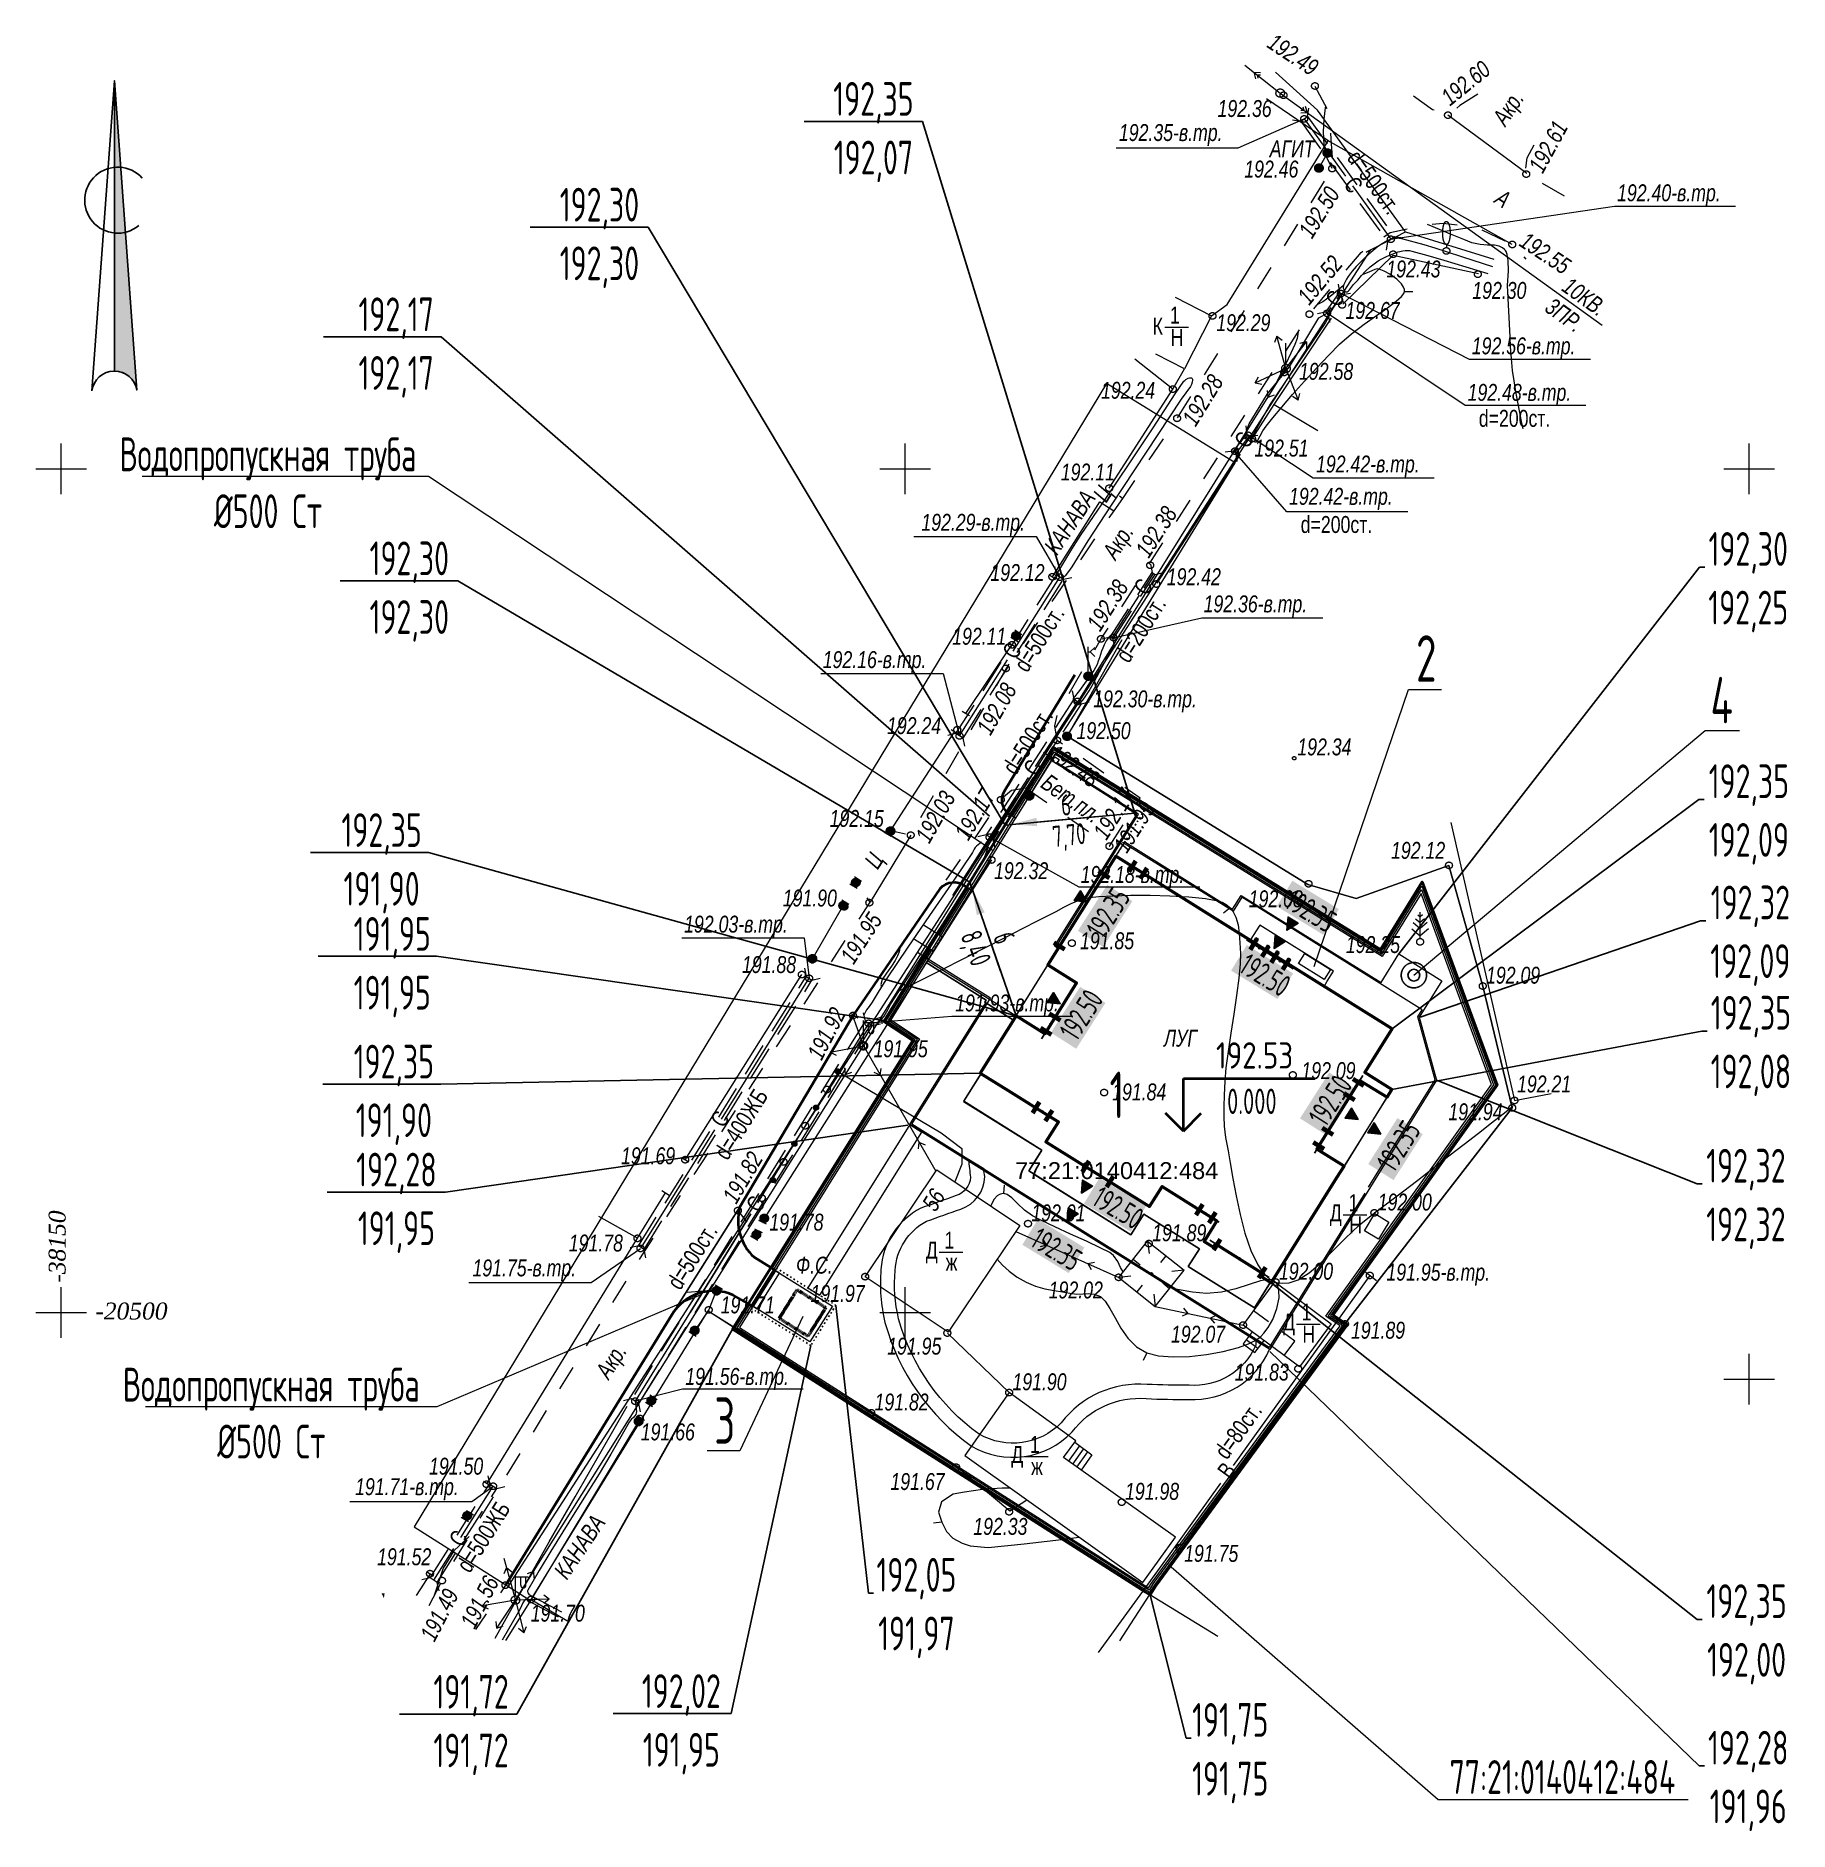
# Model space of a CAD drawing. Header units: millimetres. Extents: x -38151500 to -28914887, y -20564105 to -20349562.
# Drawn here: x -36538068 to -36434197, y -20538018 to -20431648 of the extents above; entities that cross this region are included whole.
import ezdxf
from ezdxf.xclip import XClip

# ---------------------------------------------------------------- set-up
doc = ezdxf.new("R2010")
doc.units = ezdxf.units.MM
doc.header["$MEASUREMENT"] = 0
doc.header["$XCLIPFRAME"] = 0
for name, pattern in [('ГОСТ 2.303 4', [70, 50, -20, 0, 0]), ('ГОСТ 2.303 6', [480, 80, -150, 100, -150]), ('Новофедоровское_снт 28_07$0$l022', [3000, 2000, -1000]), ('Новофедоровское_снт 28_07$0$l049', [3000, 2000, -1000]), ('Новофедоровское_снт 28_07$0$l189_2', [3000, 1500, -1500])]:
    doc.linetypes.add(name, pattern=pattern)
doc.layers.add('!!! ПОДОСНОВА', color=7, linetype='Continuous')
for name, color, linetype, lineweight in [('ГП_лоток_Ном._пера__5', 5, 'Continuous', 13), ('ГП_Тротуар_Дорожки_Ном._пера__24', 26, 'Continuous', 13), ('Новый_0-Жирная_Ном._пера__7', 7, 'Continuous', 25), ('Новый_0-Тонкая_Ном._пера__7', 7, 'Continuous', 25), ('Новый_0_Ном._пера__7', 7, 'Continuous', 25), ('Новый_Defpoints_Ном._пера__16', 16, 'Continuous', 20), ('Новый_Defpoints_Ном._пера__7', 7, 'Continuous', 25), ('Новый_ГП_БК_15.30_Ном._пера__206', 206, 'Continuous', 25), ('Новый_ГП_Верт_отметка нуля_Ном._пера__1', 1, 'Continuous', 40), ('Новый_ГП_Верт_отметка нуля_Ном._пера__12', 12, 'Continuous', 40), ('Новый_ГП_Верт_отметки_Ном._пера__1', 1, 'Continuous', 40), ('Новый_ГП_Верт_отметки_Ном._пера__11', 255, 'Continuous', 40), ('Новый_ГП_Верт_отметки_Ном._пера__12', 12, 'Continuous', 40), ('Новый_ГП_Верт_отметки_Ном._пера__254', 9, 'Continuous', 40), ('Новый_ГП_Верт_отметки_Ном._пера__7', 7, 'Continuous', 25), ('Новый_ГП_Верт_уклон_Ном._пера__7', 7, 'Continuous', 25), ('Новый_ГП_Вспомогат_Ном._пера__7', 7, 'Continuous', 25), ('Новый_ГП_Граница участка_Ном._пера__1', 1, 'Continuous', 40), ('Новый_ГП_Дороги_проезды_Ном._пера__16', 16, 'Continuous', 20), ('Новый_ГП_Дороги_проезды_Ном._пера__251', 250, 'Continuous', 40), ('Новый_ГП_Здание сооружение_Ном._пера__16', 16, 'Continuous', 20), ('Новый_ГП_Здание сооружение_Ном._пера__22', 22, 'Continuous', 50), ('Новый_ГП_лоток_Ном._пера__5', 5, 'Continuous', 13), ('Новый_ГП_Оборудование_Ном._пера__5', 5, 'Continuous', 13), ('Новый_ГП_Ограждение_Ном._пера__152', 152, 'Continuous', 18), ('Новый_ГП_Текст_Ном._пера__250', 7, 'Continuous', 20), ('Новый_ГП_Текст_Ном._пера__7', 7, 'Continuous', 25), ('Новый_ГП_Тротуар_Дорожки_Ном._пера__24', 26, 'Continuous', 13), ('Новый_ГТ-север_Ном._пера__7', 7, 'Continuous', 25), ('Новый_ГТ-сооружение_ ограждение_Ном._пера__19', 7, 'Continuous', 90), ('Чертеж_1_ГП_Топография_Ном._пера__253', 252, 'Continuous', 18), ('Чертеж_1_Новофедоровское_снт 28_07$0$!!УСЛ_ОБОЗНАЧЕНИЯ_Ном._пера__253', 252, 'Continuous', 18), ('Чертеж_1_Новофедоровское_снт 28_07$0$SETKA_Ном._пера__7', 7, 'Continuous', 18), ('Чертеж_1_Новофедоровское_снт 28_07$0$tp_Дороги_Ном._пера__253', 252, 'Continuous', 18), ('Чертеж_1_Новофедоровское_снт 28_07$0$tp_Здания_Ном._пера__253', 252, 'Continuous', 18), ('Чертеж_1_Новофедоровское_снт 28_07$0$tp_канавы_Ном._пера__253', 252, 'Continuous', 18), ('Чертеж_1_Новофедоровское_снт 28_07$0$tp_ЛЭП вн_Ном._пера__253', 252, 'Continuous', 18), ('Чертеж_1_Новофедоровское_снт 28_07$0$tp_отметки_новые_Ном._пера__253', 252, 'Continuous', 18), ('Чертеж_1_Новофедоровское_снт 28_07$0$tp_растительность_Ном._пера__253', 252, 'Continuous', 18), ('Чертеж_1_Новофедоровское_снт 28_07$0$tp_сооружения_Ном._пера__253', 252, 'Continuous', 18), ('Чертеж_1_Новофедоровское_снт 28_07$0$tp_трубы под дорогой_Ном._пера__253', 252, 'Continuous', 18), ('Чертеж_1_Новофедоровское_снт 28_07$0$U_ТЕКСТ_БЕЛЫЙ_Ном._пера__253', 252, 'Continuous', 18), ('Чертеж_1_Новый_ГП_Топография_Ном._пера__253', 252, 'Continuous', 18), ('Чертеж_1_Новый_Новофедоровское_снт 28_07$0$SETKA_Ном._пера__253', 252, 'Continuous', 18), ('Чертеж_1_Новый_Новофедоровское_снт 28_07$0$SETKA_Ном._пера__7', 7, 'Continuous', 18), ('Чертеж_1_Новый_Новофедоровское_снт 28_07$0$tp_Дороги_Ном._пера__253', 252, 'Continuous', 18), ('Чертеж_1_Новый_Новофедоровское_снт 28_07$0$tp_Здания_Ном._пера__253', 252, 'Continuous', 18), ('Чертеж_1_Новый_Новофедоровское_снт 28_07$0$tp_Здания_Ном._пера__7', 7, 'Continuous', 18), ('Чертеж_1_Новый_Новофедоровское_снт 28_07$0$tp_канавы_Ном._пера__253', 252, 'Continuous', 18), ('Чертеж_1_Новый_Новофедоровское_снт 28_07$0$tp_Контур растит_Ном._пера__253', 252, 'Continuous', 18), ('Чертеж_1_Новый_Новофедоровское_снт 28_07$0$tp_ЛЭП вн_Ном._пера__253', 252, 'Continuous', 18), ('Чертеж_1_Новый_Новофедоровское_снт 28_07$0$tp_ЛЭП нн_Ном._пера__253', 252, 'Continuous', 18), ('Чертеж_1_Новый_Новофедоровское_снт 28_07$0$tp_ЛЭП нн_Ном._пера__7', 7, 'Continuous', 18), ('Чертеж_1_Новый_Новофедоровское_снт 28_07$0$tp_Ограждения ДЕР_Ном._пера__253', 252, 'Continuous', 18), ('Чертеж_1_Новый_Новофедоровское_снт 28_07$0$tp_Ограждения мет_Ном._пера__253', 252, 'Continuous', 18), ('Чертеж_1_Новый_Новофедоровское_снт 28_07$0$tp_Ограждения рабица_Ном._пера__253', 252, 'Continuous', 18), ('Чертеж_1_Новый_Новофедоровское_снт 28_07$0$tp_Ограждения_Ном._пера__253', 252, 'Continuous', 18), ('Чертеж_1_Новый_Новофедоровское_снт 28_07$0$tp_Ограждения_Ном._пера__7', 7, 'Continuous', 18), ('Чертеж_1_Новый_Новофедоровское_снт 28_07$0$tp_отметки_новые_Ном._пера__253', 252, 'Continuous', 18), ('Чертеж_1_Новый_Новофедоровское_снт 28_07$0$tp_отметки_новые_Ном._пера__7', 7, 'Continuous', 18), ('Чертеж_1_Новый_Новофедоровское_снт 28_07$0$tp_растительность полоса кустов_Ном._пера__253', 252, 'Continuous', 18), ('Чертеж_1_Новый_Новофедоровское_снт 28_07$0$tp_растительность_Ном._пера__7', 7, 'Continuous', 18), ('Чертеж_1_Новый_Новофедоровское_снт 28_07$0$tp_рельеф_Ном._пера__253', 252, 'Continuous', 18), ('Чертеж_1_Новый_Новофедоровское_снт 28_07$0$tp_сооружения_Ном._пера__253', 252, 'Continuous', 18), ('Чертеж_1_Новый_Новофедоровское_снт 28_07$0$tp_сооружения_Ном._пера__7', 7, 'Continuous', 18), ('Чертеж_1_Новый_Новофедоровское_снт 28_07$0$tp_трубы под дорогой_Ном._пера__253', 252, 'Continuous', 18), ('Чертеж_1_Новый_Новофедоровское_снт 28_07$0$U_Водопровод_Ном._пера__253', 252, 'Continuous', 18), ('Чертеж_1_Новый_Новофедоровское_снт 28_07$0$U_Водосток_Ном._пера__253', 252, 'Continuous', 18), ('Чертеж_1_Новый_Новофедоровское_снт 28_07$0$U_Газопровод_Ном._пера__253', 252, 'Continuous', 18)]:
    doc.layers.add(name, color=color, linetype=linetype, lineweight=lineweight)
doc.styles.add('РЎР“Р•РќР•Р\xa0РР\xa0_РЎРўРР›Р¬_1', font='arial.ttf', dxfattribs={"width": 0.75})
doc.styles.add('РЎР“Р•РќР•Р\xa0РР\xa0_РЎРўРР›Р¬_2', font='arial.ttf', dxfattribs={"width": 0.8})
doc.styles.add('РЎР“Р•РќР•Р\xa0РР\xa0_РЎРўРР›Р¬_3', font='arial.ttf', dxfattribs={"width": 0.749999})
doc.styles.add('РЎР“Р•РќР•Р\xa0РР\xa0_РЎРўРР›Р¬_4', font='times.ttf')
doc.styles.add('РЎР“Р•РќР•Р\xa0РР\xa0_РЎРўРР›Р¬_5', font='arial.ttf')
doc.styles.add('РЎР“Р•РќР•Р\xa0РР\xa0_РЎРўРР›Р¬_6', font='', dxfattribs={"width": 0.8})
doc.styles.add('РЎР“Р•РќР•Р\xa0РР\xa0_РЎРўРР›Р¬_7', font='')
doc.styles.get('РЎР“Р•РќР•Р\xa0РР\xa0_РЎРўРР›Р¬_6').set_extended_font_data('GOST_type_A')
doc.styles.get('РЎР“Р•РќР•Р\xa0РР\xa0_РЎРўРР›Р¬_7').set_extended_font_data('GOST_type_A')
doc.linetypes.add('Aquastok', pattern='A,0,[6,РіРµРЅРїРїР»Р°РЅ 2025_06_18 dima РІР°СЂРёР°РЅС‚ 21.Shx,S=7.857143,R=0,X=0,Y=-6.93889e-18],-990,0', length=990)
doc.linetypes.add('МЕЖА', pattern='A,0,[7,РіРµРЅРїРїР»Р°РЅ 2025_06_18 dima РІР°СЂРёР°РЅС‚ 21.Shx,S=39.68254,R=0,X=0,Y=1.38778e-17],-5480,0', length=5480)
doc.linetypes.add('Новофедоровское_снт 28_07$0$l474_2o', pattern='A,0,[3,РіРµРЅРїРїР»Р°РЅ 2025_06_18 dima РІР°СЂРёР°РЅС‚ 21.Shx,S=31.746032,R=0,X=0,Y=0],-5000,0', length=5000)
doc.linetypes.add('Новофедоровское_снт 28_07$0$lm334', pattern='A,0,[4,РіРµРЅРїРїР»Р°РЅ 2025_06_18 dima РІР°СЂРёР°РЅС‚ 21.Shx,S=79.365079,R=0,X=0,Y=0],-11000,0', length=11000)
doc.linetypes.add('Новофедоровское_снт 28_07$0$З ДЕРЕВ', pattern='A,0,[2,РіРµРЅРїРїР»Р°РЅ 2025_06_18 dima РІР°СЂРёР°РЅС‚ 21.Shx,S=19.84127,R=0,X=0,Y=0.2],-2500,0', length=2500)
doc.linetypes.add('Новофедоровское_снт 28_07$0$ЗАБОР_СЕТКА', pattern='A,0,[1,РіРµРЅРїРїР»Р°РЅ 2025_06_18 dima РІР°СЂРёР°РЅС‚ 21.Shx,S=39.68254,R=0,X=0,Y=2.77556e-17],-5000,0', length=5000)
doc.linetypes.add('Новофедоровское_снт 28_07$0$МЕЖА', pattern='A,0,[5,РіРµРЅРїРїР»Р°РЅ 2025_06_18 dima РІР°СЂРёР°РЅС‚ 21.Shx,S=46.746032,R=0,X=0,Y=6.93889e-18],-6500,0', length=6500)

msp = doc.modelspace()

# ---------------------------------------------------------------- texts
at = {"layer": 'Новый_ГП_Верт_отметка нуля_Ном._пера__1', "color": 1, "linetype": 'Continuous', "lineweight": 40, "insert": (-36468153.34, -20492836.51), "char_height": 1557.6923, "attachment_point": 7, "rotation": 359.9998096, "style": 'РЎР“Р•РќР•Р\xa0РР\xa0_РЎРўРР›Р¬_7'}
msp.add_mtext('\\A1;{\\pql;\\fGOST_type_A|b0|i0|c0|p0;\\W1.000000;192.53}', dxfattribs=at)
at = {"layer": 'Новый_ГП_Верт_отметка нуля_Ном._пера__1', "color": 1, "linetype": 'Continuous', "lineweight": 40, "insert": (-36467493.38, -20494027.78), "char_height": 1500, "attachment_point": 1, "style": 'РЎР“Р•РќР•Р\xa0РР\xa0_РЎРўРР›Р¬_6'}
msp.add_mtext('\\A1;{\\pql;\\fGOST_type_A|b0|i0|c0|p0;\\W0.800000;0.000}', dxfattribs=at)
at = {"layer": 'Новый_ГП_Верт_отметки_Ном._пера__1', "color": 1, "linetype": 'Continuous', "lineweight": 40, "char_height": 1300, "attachment_point": 4, "style": 'РЎР“Р•РќР•Р\xa0РР\xa0_РЎРўРР›Р¬_6'}
for s, insert, rotation in [('\\A1;{\\pql;\\fGOST_type_A|b0|i0|c0|p0;\\W0.800000;192.35}', (-36475354.97, -20484904), 57.5130809), ('\\A1;{\\pql;\\fGOST_type_A|b0|i0|c0|p0;\\W0.800000;192.35}', (-36463832.36, -20482691.18), 328.5621641), ('\\A1;{\\pql;\\fGOST_type_A|b0|i0|c0|p0;\\W0.800000;192.50}', (-36466538.3, -20486500.81), 328.5621641), ('\\A1;{\\pql;\\fGOST_type_A|b0|i0|c0|p0;\\W0.800000;192.50}', (-36476950.98, -20490937.7), 57.5130809), ('\\A1;{\\pql;\\fGOST_type_A|b0|i0|c0|p0;\\W0.800000;192.50}', (-36462194.3, -20496013.92), 57.5130809), ('\\A1;{\\pql;\\fGOST_type_A|b0|i0|c0|p0;\\W0.800000;192.35}', (-36458151.4, -20498716.59), 57.5130809), ('\\A1;{\\pql;\\fGOST_type_A|b0|i0|c0|p0;\\W0.800000;192.50}', (-36475257.47, -20500299.79), 329), ('\\A1;{\\pql;\\fGOST_type_A|b0|i0|c0|p0;\\W0.800000;192.35}', (-36478907.5, -20502744.53), 328.5621641)]:
    msp.add_mtext(s, dxfattribs=dict(at, insert=insert, rotation=rotation))
at = {"layer": 'Новый_ГП_Верт_отметки_Ном._пера__12', "color": 12, "linetype": 'Continuous', "lineweight": 40, "char_height": 2000, "attachment_point": 2, "style": 'РЎР“Р•РќР•Р\xa0РР\xa0_РЎРўРР›Р¬_6'}
for s, insert, line_spacing_factor in [('\\A1;{\\pqc;\\fGOST_type_A|b0|i0|c0|p0;\\W0.800000;192,35\\P\\pqc;\\fGOST_type_A|b0|i0|c0|p0;\\C7;\\W0.800000;192,07}', (-36488447.33, -20434377.17), 1.042475), ('\\A1;{\\pqc;\\fGOST_type_A|b0|i0|c0|p0;\\W0.800000;192,30\\P\\pqc;\\fGOST_type_A|b0|i0|c0|p0;\\C7;\\W0.800000;192,30}', (-36504679.99, -20440647.49), 1.042475), ('\\A1;{\\pqc;\\fGOST_type_A|b0|i0|c0|p0;\\W0.800000;192,17\\P\\pqc;\\fGOST_type_A|b0|i0|c0|p0;\\C7;\\W0.800000;192,17}', (-36516723.26, -20447143.47), 1.042475), ('\\A1;{\\pqc;\\fGOST_type_A|b0|i0|c0|p0;\\W0.800000;192,30\\P\\pqc;\\fGOST_type_A|b0|i0|c0|p0;\\C7;\\W0.800000;192,25}', (-36436616.97, -20461047.17), 1.042475), ('\\A1;{\\pqc;\\fGOST_type_A|b0|i0|c0|p0;\\W0.800000;192,30\\P\\pqc;\\fGOST_type_A|b0|i0|c0|p0;\\C7;\\W0.800000;192,30}', (-36515944.28, -20461604.99), 1.042475), ('\\A1;{\\pqc;\\fGOST_type_A|b0|i0|c0|p0;\\W0.800000;192,35\\P\\pqc;\\fGOST_type_A|b0|i0|c0|p0;\\C7;\\W0.800000;192,09}', (-36436579.75, -20474810.24), 1.042475), ('\\A1;{\\pqc;\\fGOST_type_A|b0|i0|c0|p0;\\W0.800000;192,35\\P\\pqc;\\fGOST_type_A|b0|i0|c0|p0;\\C7;\\W0.800000;191,90}', (-36517585.49, -20477704.33), 1.043099), ('\\A1;{\\pqc;\\fGOST_type_A|b0|i0|c0|p0;\\W0.800000;192,32\\P\\pqc;\\fGOST_type_A|b0|i0|c0|p0;\\C7;\\W0.800000;192,09}', (-36436490.87, -20481993.87), 1.042475), ('\\A1;{\\pqc;\\fGOST_type_A|b0|i0|c0|p0;\\W0.800000;191,95\\P\\pqc;\\fGOST_type_A|b0|i0|c0|p0;\\C7;\\W0.800000;191,95}', (-36516957.93, -20483858.36), 1.043725), ('\\A1;{\\pqc;\\fGOST_type_A|b0|i0|c0|p0;\\W0.800000;192,35\\P\\pqc;\\fGOST_type_A|b0|i0|c0|p0;\\C7;\\W0.800000;192,08}', (-36436457, -20488528.13), 1.042475), ('\\A1;{\\pqc;\\fGOST_type_A|b0|i0|c0|p0;\\W0.800000;192,35\\P\\pqc;\\fGOST_type_A|b0|i0|c0|p0;\\C7;\\W0.800000;191,90}', (-36516860.08, -20491422.11), 1.043099), ('\\A1;{\\pqc;\\fGOST_type_A|b0|i0|c0|p0;\\W0.800000;192,28\\P\\pqc;\\fGOST_type_A|b0|i0|c0|p0;\\C7;\\W0.800000;191,95}', (-36516706.67, -20497821.39), 1.043099), ('\\A1;{\\pqc;\\fGOST_type_A|b0|i0|c0|p0;\\W0.800000;192,32\\P\\pqc;\\fGOST_type_A|b0|i0|c0|p0;\\C7;\\W0.800000;192,32}', (-36436754.19, -20497593.14), 1.042475), ('\\A1;{\\pqc;\\fGOST_type_A|b0|i0|c0|p0;\\W0.800000;192,05\\P\\pqc;\\fGOST_type_A|b0|i0|c0|p0;\\C7;\\W0.800000;191,97}', (-36485900.8, -20521831.01), 1.043099), ('\\A1;{\\pqc;\\fGOST_type_A|b0|i0|c0|p0;\\W0.800000;192,35\\P\\pqc;\\fGOST_type_A|b0|i0|c0|p0;\\C7;\\W0.800000;192,00}', (-36436716.18, -20523392.22), 1.042475), ('\\A1;{\\pqc;\\fGOST_type_A|b0|i0|c0|p0;\\W0.800000;191,72\\P\\pqc;\\fGOST_type_A|b0|i0|c0|p0;\\C7;\\W0.800000;191,72}', (-36512285.38, -20528762.59), 1.042475), ('\\A1;{\\pqc;\\fGOST_type_A|b0|i0|c0|p0;\\W0.800000;192,02\\P\\pqc;\\fGOST_type_A|b0|i0|c0|p0;\\C7;\\W0.800000;191,95}', (-36499827.52, -20528721.58), 1.043099), ('\\A1;{\\pqc;\\fGOST_type_A|b0|i0|c0|p0;\\W0.800000;191,75\\P\\pqc;\\fGOST_type_A|b0|i0|c0|p0;\\C7;\\W0.800000;191,75}', (-36467307.91, -20530430.48), 1.043725), ('\\A1;{\\pqc;\\fGOST_type_A|b0|i0|c0|p0;\\W0.800000;192,28\\P\\pqc;\\fGOST_type_A|b0|i0|c0|p0;\\C7;\\W0.800000;191,96}', (-36436617.04, -20532076.38), 1.042475)]:
    msp.add_mtext(s, dxfattribs=dict(at, insert=insert, line_spacing_factor=line_spacing_factor))
at = {"layer": 'Новый_ГП_Верт_уклон_Ном._пера__7', "color": 7, "linetype": 'Continuous', "lineweight": 25, "char_height": 1250, "attachment_point": 2, "style": 'РЎР“Р•РќР•Р\xa0РР\xa0_РЎРўРР›Р¬_6'}
for s, insert, rotation in [('\\A1;{\\pqc;\\fGOST_type_A|b0|i0|c0|p0;\\W0.800000;6}', (-36477115.52, -20476597.21), 6.1175445), ('\\A1;{\\pqc;\\fGOST_type_A|b0|i0|c0|p0;\\W0.800000;7,70}', (-36476925.23, -20478372.66), 6.1175445), ('\\A1;{\\pqc;\\fGOST_type_A|b0|i0|c0|p0;\\W0.800000;8,40}', (-36481783.85, -20485486.49), 290.0755914), ('\\A1;{\\pqc;\\fGOST_type_A|b0|i0|c0|p0;\\W0.800000;6}', (-36480106.73, -20484873.56), 290.0755914)]:
    msp.add_mtext(s, dxfattribs=dict(at, insert=insert, rotation=rotation))
at = {"layer": 'Новый_ГП_Текст_Ном._пера__250', "color": 7, "linetype": 'Continuous', "lineweight": 20, "char_height": 2000, "line_spacing_factor": 1.011597, "style": 'РЎР“Р•РќР•Р\xa0РР\xa0_РЎРўРР›Р¬_6'}
for insert, attachment_point in [((-36524317.12, -20460813.23), 8), ((-36524120.38, -20510565.16), 2)]:
    msp.add_mtext('\\A1;{\\pqc;\\fGOST_type_A|b0|i0|c0|p0;\\W0.800000;Водопропускная \\fGOST_type_A|b0|i0|c0|p0;\\W0.800000;труба\\P\\pqc;\\fGOST_type_A|b0|i0|c0|p0;\\W0.800000;Ø500 Ст}', dxfattribs=dict(at, insert=insert, attachment_point=attachment_point))
at = {"layer": 'Новый_ГП_Текст_Ном._пера__250', "color": 7, "linetype": 'Continuous', "lineweight": 20, "attachment_point": 2, "style": 'РЎР“Р•РќР•Р\xa0РР\xa0_РЎРўРР›Р¬_6'}
for s, insert, char_height in [('\\A1;{\\pqc;\\fGOST_type_A|b0|i0|c0|p0;\\W0.800000;2}', (-36455693.29, -20467165.32), 2750), ('\\A1;{\\pqc;\\fGOST_type_A|b0|i0|c0|p0;\\W0.800000;4}', (-36438189.99, -20469630.5), 2750), ('\\A1;{\\pqc;\\fGOST_type_A|b0|i0|c0|p0;\\W0.800000;3}', (-36497251.4, -20512321.32), 2750), ('\\A1;{\\pqc;\\fGOST_type_A|b0|i0|c0|p0;\\W0.800000;77:21:0140412:484}', (-36447625.42, -20533812.69), 2000)]:
    msp.add_mtext(s, dxfattribs=dict(at, insert=insert, char_height=char_height))
at = {"layer": 'Новый_ГП_Текст_Ном._пера__7', "color": 7, "linetype": 'Continuous', "lineweight": 25, "insert": (-36474461.29, -20493021.61), "char_height": 2750, "attachment_point": 1, "rotation": 0.0825263, "style": 'РЎР“Р•РќР•Р\xa0РР\xa0_РЎРўРР›Р¬_6'}
msp.add_mtext('\\A1;{\\pql;\\fGOST_type_A|b0|i0|c0|p0;\\W0.800000;1}', dxfattribs=at)

# ---------------------------------------------------------------- blocks, each defined once
blk = doc.blocks.new('Чертеж_2_1', base_point=(1613432, -7296))
at = {"layer": 'Чертеж_1_Новый_Новофедоровское_снт 28_07$0$tp_ЛЭП вн_Ном._пера__253', "linetype": 'Continuous', "lineweight": 18}
blk.add_hatch(color=252, dxfattribs=at).paths.add_polyline_path([(-36464322, -20435037, 1), (-36464372, -20435037, 1)])
at = {"layer": 'Чертеж_1_Новый_ГП_Топография_Ном._пера__253', "color": 252, "linetype": 'Новофедоровское_снт 28_07$0$МЕЖА', "lineweight": 18, "flags": 128}
for points in [[(-36508768, -20524360), (-36508728, -20524296), (-36498241, -20507196), (-36472071, -20524004), (-36460510, -20507967), (-36450594, -20495163), (-36452348, -20487946), (-36454353, -20480799), (-36459846, -20482761), (-36462701, -20481924), (-36476972, -20473145), (-36467023, -20456936), (-36474632, -20452238), (-36515663, -20519982)], [(-36477798, -20473796), (-36458398, -20485776), (-36455928, -20481776), (-36451488, -20493826), (-36461218, -20507436), (-36460358, -20507996), (-36471718, -20523486), (-36472048, -20524026), (-36472318, -20523856), (-36496798, -20508276), (-36486118, -20491166), (-36487828, -20490046)]]:
    blk.add_lwpolyline(points, close=True, dxfattribs=at)
at = {"layer": 'Чертеж_1_Новый_Новофедоровское_снт 28_07$0$SETKA_Ном._пера__253', "color": 252, "linetype": 'Continuous', "lineweight": 18, "flags": 128}
for points in [[(-36486568, -20458796), (-36486568, -20455796)], [(-36488068, -20457296), (-36485068, -20457296)], [(-36486568, -20508796), (-36486568, -20505796)], [(-36488068, -20507296), (-36485068, -20507296)]]:
    blk.add_lwpolyline(points, dxfattribs=at)
at = {"layer": 'Чертеж_1_Новый_Новофедоровское_снт 28_07$0$SETKA_Ном._пера__7', "color": 7, "linetype": 'Continuous', "lineweight": 18, "flags": 128}
for points in [[(-36536568, -20458796), (-36536568, -20455796)], [(-36436568, -20458796), (-36436568, -20455796)], [(-36538068, -20457296), (-36535068, -20457296)], [(-36438068, -20457296), (-36435068, -20457296)], [(-36536568, -20508796), (-36536568, -20505796)], [(-36538068, -20507296), (-36535068, -20507296)], [(-36436568, -20512736), (-36436568, -20509736)], [(-36438068, -20511236), (-36435068, -20511236)]]:
    blk.add_lwpolyline(points, dxfattribs=at)
at = {"layer": 'Чертеж_1_Новый_Новофедоровское_снт 28_07$0$tp_Дороги_Ном._пера__253', "color": 252, "linetype": 'Новофедоровское_снт 28_07$0$l189_2', "lineweight": 18, "flags": 128}
for points in [[(-36462287, -20434617), (-36461436, -20436212), (-36461343, -20437746), (-36461271, -20438864), (-36461268, -20439504), (-36470458, -20454305), (-36473697, -20459059), (-36474481, -20458448)], [(-36452632, -20435106), (-36453700, -20435770), (-36454366, -20436308), (-36455321, -20436027), (-36456721, -20435033)], [(-36447511, -20441148), (-36449823, -20439810), (-36449721, -20438864), (-36448837, -20437243)], [(-36477567, -20473390), (-36477701, -20472535), (-36477535, -20471761), (-36474925, -20467335), (-36462620, -20448138), (-36459557, -20444482), (-36457824, -20443294), (-36455708, -20442824), (-36454696, -20442742), (-36452705, -20442990), (-36450595, -20444007), (-36449795, -20444869)], [(-36475035, -20459263), (-36474202, -20459784), (-36480558, -20469086), (-36486240, -20479010), (-36487436, -20478759)], [(-36479398, -20476222), (-36480266, -20476352), (-36480895, -20476906), (-36489659, -20489694), (-36496476, -20501242), (-36495544, -20502487)], [(-36514777, -20524654), (-36514009, -20523174), (-36502150, -20503895), (-36488647, -20482967), (-36489419, -20481881)], [(-36497983, -20505994), (-36499576, -20506102), (-36510249, -20523450), (-36512014, -20526073)]]:
    blk.add_lwpolyline(points, dxfattribs=at)
at = {"layer": 'Чертеж_1_Новый_Новофедоровское_снт 28_07$0$tp_Дороги_Ном._пера__253', "color": 252, "linetype": 'Continuous', "lineweight": 18, "flags": 128}
for points in [[(-36449725, -20439793), (-36454408, -20436350)], [(-36450595, -20444007), (-36461496, -20437863)], [(-36473697, -20459059), (-36474202, -20459784)], [(-36486240, -20479010), (-36488647, -20482967)]]:
    blk.add_lwpolyline(points, dxfattribs=at)
at = {"layer": 'Чертеж_1_Новый_Новофедоровское_снт 28_07$0$tp_Дороги_Ном._пера__253', "color": 252, "linetype": 'Новофедоровское_снт 28_07$0$l189_2', "lineweight": 18, "flags": 128}
blk.add_lwpolyline([(-36479398, -20476222), (-36474466, -20479657), (-36472643, -20476820), (-36477567, -20473390)], close=True, dxfattribs=at)
at = {"layer": 'Чертеж_1_Новый_Новофедоровское_снт 28_07$0$tp_Здания_Ном._пера__253', "color": 252, "linetype": 'Continuous', "lineweight": 18, "flags": 128}
for points in [[(-36470576, -20447125), (-36468410, -20448238), (-36470020, -20451372), (-36471720, -20450498)], [(-36471187, -20448911), (-36469790, -20448911)], [(-36460607, -20501497), (-36459210, -20501497)], [(-36484544, -20503713), (-36483147, -20503713)], [(-36463378, -20507973), (-36461982, -20507973)], [(-36466002, -20508435), (-36466537, -20509154), (-36465858, -20509659)], [(-36465679, -20509419), (-36466358, -20508914)], [(-36465500, -20509178), (-36466179, -20508673)], [(-36465323, -20508940), (-36465864, -20509668)], [(-36476882, -20516112), (-36476239, -20515206)], [(-36476637, -20516286), (-36475994, -20515379)], [(-36476515, -20514975), (-36475505, -20515726), (-36476147, -20516632)], [(-36476392, -20516459), (-36475750, -20515552)], [(-36479482, -20515820), (-36478086, -20515820)]]:
    blk.add_lwpolyline(points, dxfattribs=at)
for points in [[(-36484025, -20508465), (-36488942, -20505167), (-36484694, -20498834), (-36479777, -20502132)], [(-36458517, -20502952), (-36459360, -20502442), (-36458747, -20501428), (-36457904, -20501938)], [(-36466545, -20508032), (-36464668, -20505482), (-36461323, -20507969), (-36463200, -20510519)], [(-36472493, -20523295), (-36470542, -20520603), (-36477195, -20515890), (-36476455, -20514894), (-36480412, -20512035), (-36483027, -20515756)]]:
    blk.add_lwpolyline(points, close=True, dxfattribs=at)
at = {"layer": 'Чертеж_1_Новый_Новофедоровское_снт 28_07$0$tp_Здания_Ном._пера__253', "color": 252, "linetype": 'Новофедоровское_снт 28_07$0$l022', "lineweight": 18, "flags": 128}
blk.add_lwpolyline([(-36464106, -20509845), (-36463474, -20508994), (-36465925, -20507190)], dxfattribs=at)
at = {"layer": 'Чертеж_1_Новый_Новофедоровское_снт 28_07$0$tp_Здания_Ном._пера__7', "color": 7, "linetype": 'Continuous', "lineweight": 18, "flags": 128}
for points in [[(-36473914, -20505208), (-36472200, -20503065)], [(-36472200, -20503065), (-36470046, -20504788)], [(-36472200, -20503065), (-36472117, -20503790)], [(-36473057, -20504136), (-36472653, -20504459)], [(-36471760, -20506931), (-36470046, -20504788)], [(-36471123, -20503926), (-36471444, -20504328)], [(-36470046, -20504788), (-36470771, -20504867)], [(-36473189, -20505129), (-36473914, -20505208)], [(-36473914, -20505208), (-36471760, -20506931)], [(-36472516, -20505667), (-36472837, -20506069)], [(-36471307, -20505536), (-36470903, -20505859)], [(-36471842, -20506206), (-36471760, -20506931)]]:
    blk.add_lwpolyline(points, dxfattribs=at)
at = {"layer": 'Чертеж_1_Новый_Новофедоровское_снт 28_07$0$tp_Здания_Ном._пера__7', "color": 7, "linetype": 'Continuous', "lineweight": 18}
blk.add_circle((-36471980, -20504998), 68.6, dxfattribs=at)
at = {"layer": 'Чертеж_1_Новый_Новофедоровское_снт 28_07$0$tp_канавы_Ном._пера__253', "color": 252, "linetype": 'Continuous', "lineweight": 18, "flags": 128}
for points in [[(-36451750, -20445336), (-36453527, -20444765), (-36454500, -20444439), (-36455157, -20444230), (-36455818, -20444037), (-36457147, -20443678), (-36457304, -20443648), (-36457465, -20443638), (-36457626, -20443654), (-36457783, -20443699), (-36458003, -20443796), (-36458212, -20443907), (-36458411, -20444030), (-36458602, -20444164), (-36458967, -20444460), (-36459320, -20444784), (-36459590, -20445046), (-36459841, -20445311), (-36460080, -20445593), (-36460315, -20445907), (-36460418, -20446063), (-36460506, -20446219), (-36460573, -20446376), (-36460610, -20446533), (-36460607, -20446599), (-36460585, -20446666), (-36460549, -20446730), (-36460502, -20446787), (-36460472, -20446810), (-36460441, -20446821), (-36460378, -20446811), (-36460314, -20446769), (-36460250, -20446702), (-36460002, -20446386), (-36459757, -20446123), (-36459523, -20445854), (-36459285, -20445589), (-36459026, -20445336), (-36458868, -20445205), (-36458706, -20445085), (-36458538, -20444975), (-36458365, -20444874), (-36458003, -20444695), (-36457620, -20444541), (-36457355, -20444452), (-36457087, -20444387), (-36456953, -20444369), (-36456820, -20444363), (-36456688, -20444372), (-36456557, -20444397), (-36455607, -20444654), (-36454660, -20444931), (-36452045, -20445723)], [(-36482044, -20479414), (-36482347, -20479668), (-36482417, -20479747), (-36482471, -20479840), (-36482573, -20480032), (-36483844, -20481904), (-36485124, -20483771), (-36486402, -20485640), (-36487666, -20487519), (-36488101, -20488209), (-36488522, -20488910), (-36488706, -20489159), (-36488848, -20489366), (-36489024, -20489664)], [(-36487903, -20489849), (-36487810, -20489726), (-36487725, -20489596), (-36487573, -20489323), (-36487430, -20489049), (-36487279, -20488790), (-36485806, -20486527), (-36484341, -20484259), (-36482836, -20481899), (-36482394, -20481256), (-36482178, -20480932), (-36481983, -20480594), (-36481912, -20480438), (-36481852, -20480279), (-36481735, -20479958), (-36481625, -20479685)], [(-36488277, -20490234), (-36488136, -20490115), (-36488042, -20490014), (-36487903, -20489849)], [(-36510854, -20526588), (-36509178, -20523577), (-36507652, -20520888), (-36506116, -20518204), (-36503039, -20512840)], [(-36502564, -20512546), (-36502491, -20513161), (-36502496, -20513250), (-36502527, -20513333), (-36502580, -20513411), (-36502645, -20513486), (-36502792, -20513632), (-36502860, -20513707), (-36502915, -20513787), (-36503329, -20514524), (-36504006, -20515688), (-36504703, -20516844), (-36506129, -20519139), (-36507555, -20521431), (-36508252, -20522583), (-36508929, -20523743), (-36508942, -20523779), (-36508944, -20523820), (-36508920, -20523899), (-36508864, -20523979), (-36508791, -20524037), (-36506930, -20525023)], [(-36507105, -20525345), (-36508818, -20524406), (-36508970, -20524318), (-36509045, -20524297), (-36509077, -20524302), (-36509104, -20524323), (-36509213, -20524488), (-36509300, -20524668), (-36509382, -20524853), (-36509472, -20525032), (-36510439, -20526699)]]:
    blk.add_lwpolyline(points, dxfattribs=at)
for points in [[(-36462062, -20448348), (-36461570, -20448084), (-36461494, -20448302), (-36461654, -20448636), (-36464938, -20453468), (-36465951, -20455283), (-36466253, -20455363), (-36466384, -20455154), (-36466191, -20454638), (-36465095, -20452861), (-36463806, -20451249)], [(-36470575, -20452861), (-36470050, -20452115), (-36470004, -20452063), (-36469943, -20452014), (-36469799, -20451935), (-36469727, -20451912), (-36469661, -20451902), (-36469607, -20451911), (-36469571, -20451940), (-36469552, -20451985), (-36469543, -20452041), (-36469556, -20452172), (-36469599, -20452309), (-36469663, -20452428), (-36469937, -20452798), (-36470206, -20453174), (-36472984, -20457362), (-36474366, -20459462), (-36475737, -20461568), (-36476695, -20463106), (-36476880, -20463379), (-36477091, -20463641), (-36477148, -20463693), (-36477217, -20463733), (-36477290, -20463754), (-36477359, -20463747), (-36477414, -20463722), (-36477470, -20463684), (-36477513, -20463638), (-36477533, -20463585), (-36477521, -20463477), (-36477477, -20463367), (-36477351, -20463154), (-36476753, -20462169), (-36476449, -20461681), (-36476133, -20461200), (-36474678, -20459067), (-36473250, -20456953), (-36471873, -20454878)], [(-36476246, -20470435), (-36476605, -20470905), (-36476618, -20470930), (-36476620, -20470957), (-36476600, -20471015), (-36476553, -20471073), (-36476488, -20471127), (-36476413, -20471172), (-36476339, -20471202), (-36476274, -20471213), (-36476227, -20471200), (-36476135, -20471116), (-36476041, -20471011), (-36475853, -20470753), (-36475674, -20470463), (-36475511, -20470175), (-36474302, -20467930), (-36474091, -20467506), (-36474083, -20467474), (-36474089, -20467442), (-36474128, -20467380), (-36474258, -20467264), (-36474319, -20467231), (-36474388, -20467223), (-36474454, -20467238), (-36474505, -20467276), (-36474658, -20467493), (-36474781, -20467727), (-36474861, -20467919), (-36474930, -20468114), (-36475057, -20468508), (-36475124, -20468703), (-36475200, -20468892), (-36475290, -20469075), (-36475398, -20469247)]]:
    blk.add_lwpolyline(points, close=True, dxfattribs=at)
at = {"layer": 'Чертеж_1_Новый_Новофедоровское_снт 28_07$0$tp_Контур растит_Ном._пера__253', "color": 252, "linetype": 'Continuous', "lineweight": 18, "flags": 128}
for points in [[(-36490560, -20493004), (-36484429, -20496651), (-36483211, -20497569), (-36483213, -20498493), (-36483626, -20499551)], [(-36484067, -20508507), (-36480412, -20512035)]]:
    blk.add_lwpolyline(points, dxfattribs=at)
at = {"layer": 'Чертеж_1_Новый_Новофедоровское_снт 28_07$0$tp_ЛЭП вн_Ном._пера__253', "color": 252, "linetype": 'Continuous', "lineweight": 18}
blk.add_line((-36464347, -20435037), (-36464347, -20435037), dxfattribs=at)
at = {"layer": 'Чертеж_1_Новый_Новофедоровское_снт 28_07$0$tp_ЛЭП вн_Ном._пера__253', "color": 252, "linetype": 'Continuous', "lineweight": 18, "flags": 128}
for points in [[(-36466449, -20433382), (-36464347, -20435037), (-36445281, -20448792)], [(-36465918, -20433800), (-36465817, -20434187)], [(-36465918, -20433800), (-36465518, -20433808)], [(-36465721, -20433955), (-36465671, -20434148)], [(-36465721, -20433955), (-36465521, -20433958)], [(-36462927, -20436061), (-36463127, -20436066)], [(-36462725, -20436207), (-36463125, -20436217)], [(-36462927, -20436061), (-36462986, -20435870)], [(-36462725, -20436207), (-36462842, -20435825)]]:
    blk.add_lwpolyline(points, dxfattribs=at)
at = {"layer": 'Чертеж_1_Новый_Новофедоровское_снт 28_07$0$tp_ЛЭП вн_Ном._пера__253', "color": 252, "linetype": 'Continuous', "lineweight": 18}
blk.add_circle((-36464347, -20435037), 250, dxfattribs=at)
at = {"layer": 'Чертеж_1_Новый_Новофедоровское_снт 28_07$0$tp_ЛЭП нн_Ном._пера__253', "color": 252, "linetype": 'Continuous', "lineweight": 18, "flags": 128}
for points in [[(-36465822, -20452199), (-36464006, -20451362), (-36464543, -20449435)], [(-36464543, -20449435), (-36464690, -20449807)], [(-36464543, -20449435), (-36464224, -20449677)], [(-36510768, -20525995), (-36509656, -20524332), (-36489043, -20491490), (-36464006, -20451362), (-36462797, -20449768)], [(-36462797, -20449768), (-36463182, -20449877)], [(-36462797, -20449768), (-36462797, -20450168)], [(-36464006, -20451362), (-36463285, -20453227)], [(-36465822, -20452199), (-36465633, -20451847)], [(-36465822, -20452199), (-36465431, -20452285)], [(-36465065, -20453059), (-36465101, -20452660)], [(-36465065, -20453059), (-36464691, -20452916)], [(-36463285, -20453227), (-36463625, -20453017)], [(-36463285, -20453227), (-36463175, -20452843)], [(-36491007, -20491867), (-36489043, -20491490), (-36489705, -20489603)], [(-36489705, -20489603), (-36489827, -20489984)], [(-36489705, -20489603), (-36489372, -20489824)], [(-36487984, -20489793), (-36488358, -20489936)], [(-36487984, -20489793), (-36487948, -20490191)], [(-36491007, -20491867), (-36490739, -20491569)], [(-36491007, -20491867), (-36490648, -20492044)], [(-36489043, -20491490), (-36484754, -20498923)], [(-36490106, -20493184), (-36490141, -20492785)], [(-36490106, -20493184), (-36489732, -20493042)], [(-36488043, -20493222), (-36488412, -20493067)], [(-36488043, -20493222), (-36487994, -20492825)], [(-36485753, -20497190), (-36485803, -20497587)], [(-36485753, -20497190), (-36485385, -20497346)], [(-36480015, -20502486), (-36473914, -20505208)], [(-36478188, -20503301), (-36478578, -20503392)], [(-36478188, -20503301), (-36478381, -20502951)], [(-36475740, -20504393), (-36475351, -20504303)], [(-36475740, -20504393), (-36475547, -20504743)], [(-36471760, -20506931), (-36466545, -20508032)], [(-36469803, -20507344), (-36470065, -20507042)], [(-36469803, -20507344), (-36470165, -20507514)], [(-36468502, -20507619), (-36468140, -20507448)], [(-36468502, -20507619), (-36468240, -20507921)], [(-36510347, -20521855), (-36509656, -20524332), (-36511628, -20524671)], [(-36510194, -20522405), (-36510340, -20522778)], [(-36510194, -20522405), (-36509875, -20522648)], [(-36508593, -20522638), (-36508967, -20522780)], [(-36508593, -20522638), (-36508558, -20523036)], [(-36507657, -20524276), (-36507983, -20524044)], [(-36511628, -20524671), (-36511354, -20524379)], [(-36511628, -20524671), (-36511272, -20524855)], [(-36507657, -20524276), (-36509656, -20524332), (-36509153, -20526268)], [(-36507657, -20524276), (-36507969, -20524526)], [(-36510768, -20525995), (-36510791, -20525596)], [(-36510768, -20525995), (-36510390, -20525864)], [(-36509153, -20526268), (-36509467, -20526020)], [(-36509153, -20526268), (-36509000, -20525898)]]:
    blk.add_lwpolyline(points, dxfattribs=at)
at = {"layer": 'Чертеж_1_Новый_Новофедоровское_снт 28_07$0$tp_ЛЭП нн_Ном._пера__7', "color": 7, "linetype": 'Continuous', "lineweight": 18}
for p, q in [((-36464006, -20451112), (-36464006, -20449862)), ((-36489043, -20491240), (-36489043, -20489990)), ((-36489043, -20490115), (-36488293, -20490115)), ((-36488731, -20490606), (-36488731, -20490115)), ((-36488421, -20490606), (-36488421, -20490115)), ((-36509656, -20524082), (-36509656, -20522832)), ((-36509656, -20522957), (-36508906, -20522957)), ((-36509344, -20523448), (-36509344, -20522957)), ((-36509034, -20523448), (-36509034, -20522957))]:
    blk.add_line(p, q, dxfattribs=at)
for centre, radius in [((-36464006, -20451362), 250), ((-36464006, -20451362), 50), ((-36489043, -20491490), 250), ((-36489043, -20491490), 50), ((-36509656, -20524332), 250), ((-36509656, -20524332), 50)]:
    blk.add_circle(centre, radius, dxfattribs=at)
for centre in [(-36488576, -20490606), (-36509189, -20523448)]:
    blk.add_arc(centre, 155, 180, 0, dxfattribs=at)
at = {"layer": 'Чертеж_1_Новый_Новофедоровское_снт 28_07$0$tp_Ограждения ДЕР_Ном._пера__253', "color": 252, "linetype": 'Новофедоровское_снт 28_07$0$З ДЕРЕВ', "lineweight": 18, "flags": 128}
for points in [[(-36468410, -20448238), (-36467491, -20447560), (-36461496, -20437863)], [(-36474481, -20458448), (-36470713, -20452573), (-36470020, -20451372)], [(-36477843, -20463698), (-36475035, -20459263)], [(-36482975, -20471790), (-36480241, -20467722)], [(-36487436, -20478759), (-36483639, -20472877)], [(-36459846, -20482761), (-36454353, -20480799), (-36452347, -20487948), (-36450594, -20495163), (-36460510, -20507967), (-36470268, -20521186), (-36470515, -20521528)], [(-36492066, -20486328), (-36490365, -20483395)], [(-36499601, -20498235), (-36492693, -20487269)], [(-36511329, -20517424), (-36502433, -20502895), (-36500765, -20500204)], [(-36497776, -20506038), (-36498203, -20507141), (-36499033, -20508350)], [(-36514718, -20522767), (-36515532, -20524056)]]:
    blk.add_lwpolyline(points, dxfattribs=at)
at = {"layer": 'Чертеж_1_Новый_Новофедоровское_снт 28_07$0$tp_Ограждения мет_Ном._пера__253', "color": 252, "linetype": 'Новофедоровское_снт 28_07$0$l474_2o', "lineweight": 18, "flags": 128}
for points in [[(-36461496, -20437863), (-36465157, -20435383)], [(-36470713, -20452573), (-36472957, -20450796)], [(-36466014, -20455517), (-36464708, -20453491), (-36462109, -20455036)], [(-36471641, -20464081), (-36466702, -20456439)], [(-36473735, -20467433), (-36476973, -20473147)], [(-36454241, -20478259), (-36450464, -20494723), (-36448293, -20494321)], [(-36502433, -20502895), (-36504720, -20501602)], [(-36476796, -20520957), (-36472071, -20524004), (-36468047, -20526464)], [(-36473849, -20526750), (-36472071, -20524004)], [(-36508729, -20524298), (-36510237, -20526717)]]:
    blk.add_lwpolyline(points, dxfattribs=at)
at = {"layer": 'Чертеж_1_Новый_Новофедоровское_снт 28_07$0$tp_Ограждения рабица_Ном._пера__253', "color": 252, "linetype": 'Новофедоровское_снт 28_07$0$ЗАБОР_СЕТКА', "lineweight": 18, "flags": 128}
for points in [[(-36460635, -20447544), (-36457662, -20444633), (-36452597, -20445726)], [(-36464708, -20453491), (-36461305, -20448381)], [(-36476973, -20473147), (-36462701, -20481924), (-36459846, -20482761)], [(-36481452, -20480471), (-36494783, -20501499)], [(-36498241, -20507196), (-36488578, -20513241), (-36483510, -20516413), (-36480370, -20519049), (-36479365, -20518387)], [(-36502358, -20513741), (-36508729, -20524298), (-36506479, -20525612)]]:
    blk.add_lwpolyline(points, dxfattribs=at)
at = {"layer": 'Чертеж_1_Новый_Новофедоровское_снт 28_07$0$tp_Ограждения_Ном._пера__253', "color": 252, "linetype": 'Continuous', "lineweight": 18, "flags": 128}
for points in [[(-36478054, -20463565), (-36477631, -20463831)], [(-36480452, -20467589), (-36480029, -20467855)], [(-36480305, -20467267), (-36479882, -20467533)], [(-36480074, -20466847), (-36479651, -20467113)], [(-36483186, -20471657), (-36482763, -20471923)], [(-36483850, -20472744), (-36483427, -20473010)], [(-36487822, -20478804), (-36487399, -20479070)], [(-36489570, -20481465), (-36489147, -20481731)], [(-36489839, -20481885), (-36489416, -20482151)], [(-36490319, -20482834), (-36489896, -20483100)], [(-36499812, -20498102), (-36499389, -20498368)], [(-36500976, -20500071), (-36500553, -20500337)], [(-36495727, -20502744), (-36495304, -20503010)], [(-36495493, -20502333), (-36495046, -20502557)], [(-36495253, -20501819), (-36494806, -20502043)], [(-36497814, -20505651), (-36497391, -20505917)], [(-36499382, -20508425), (-36498958, -20508691)], [(-36501690, -20512175), (-36501267, -20512441)], [(-36502431, -20513400), (-36502007, -20513666)], [(-36501959, -20512595), (-36501536, -20512861)], [(-36511540, -20517291), (-36511117, -20517557)], [(-36512866, -20519409), (-36512443, -20519675)], [(-36512558, -20519019), (-36512135, -20519285)], [(-36514929, -20522634), (-36514506, -20522900)]]:
    blk.add_lwpolyline(points, dxfattribs=at)
at = {"layer": 'Чертеж_1_Новый_Новофедоровское_снт 28_07$0$tp_Ограждения_Ном._пера__7', "color": 7, "linetype": 'Continuous', "lineweight": 18}
for p, q in [((-36480244, -20467190), (-36479745, -20467190)), ((-36480243, -20467220), (-36479748, -20467220)), ((-36480242, -20467160), (-36479748, -20467160)), ((-36480238, -20467250), (-36479752, -20467250)), ((-36480237, -20467130), (-36479754, -20467130)), ((-36480228, -20467280), (-36479761, -20467280)), ((-36480226, -20467100), (-36479763, -20467100)), ((-36480214, -20467310), (-36479776, -20467310)), ((-36480212, -20467070), (-36479777, -20467070)), ((-36480196, -20467340), (-36479795, -20467340)), ((-36480193, -20467040), (-36479798, -20467040)), ((-36480170, -20467370), (-36479821, -20467370)), ((-36480166, -20467010), (-36479825, -20467010)), ((-36480133, -20467400), (-36479858, -20467400)), ((-36480127, -20466980), (-36479864, -20466980)), ((-36480069, -20467430), (-36479919, -20467430)), ((-36480056, -20466950), (-36479936, -20466950)), ((-36477190, -20473025), (-36476755, -20473025)), ((-36477171, -20472995), (-36476776, -20472995)), ((-36477144, -20472965), (-36476803, -20472965)), ((-36477105, -20472935), (-36476842, -20472935)), ((-36477034, -20472905), (-36476914, -20472905)), ((-36477222, -20473145), (-36476723, -20473145)), ((-36477221, -20473175), (-36476726, -20473175)), ((-36477220, -20473115), (-36476726, -20473115)), ((-36477216, -20473205), (-36476730, -20473205)), ((-36477215, -20473085), (-36476732, -20473085)), ((-36477206, -20473235), (-36476739, -20473235)), ((-36477204, -20473055), (-36476741, -20473055)), ((-36477192, -20473265), (-36476754, -20473265)), ((-36477174, -20473295), (-36476773, -20473295)), ((-36477148, -20473325), (-36476799, -20473325)), ((-36477111, -20473355), (-36476836, -20473355)), ((-36477047, -20473385), (-36476897, -20473385)), ((-36479451, -20476668), (-36478952, -20476668)), ((-36479450, -20476698), (-36478955, -20476698)), ((-36479449, -20476638), (-36478955, -20476638)), ((-36479445, -20476728), (-36478959, -20476728)), ((-36479444, -20476608), (-36478961, -20476608)), ((-36479435, -20476758), (-36478968, -20476758)), ((-36479433, -20476578), (-36478970, -20476578)), ((-36479421, -20476788), (-36478983, -20476788)), ((-36479419, -20476548), (-36478984, -20476548)), ((-36479403, -20476818), (-36479002, -20476818)), ((-36479400, -20476518), (-36479005, -20476518)), ((-36479377, -20476848), (-36479028, -20476848)), ((-36479373, -20476488), (-36479032, -20476488)), ((-36479340, -20476878), (-36479065, -20476878)), ((-36479334, -20476458), (-36479071, -20476458)), ((-36479276, -20476908), (-36479126, -20476908)), ((-36479263, -20476428), (-36479143, -20476428)), ((-36487685, -20478759), (-36487186, -20478759)), ((-36487684, -20478789), (-36487189, -20478789)), ((-36487683, -20478729), (-36487189, -20478729)), ((-36487679, -20478819), (-36487193, -20478819)), ((-36487678, -20478699), (-36487195, -20478699)), ((-36487669, -20478849), (-36487202, -20478849)), ((-36487667, -20478669), (-36487204, -20478669)), ((-36487655, -20478879), (-36487217, -20478879)), ((-36487653, -20478639), (-36487218, -20478639)), ((-36487637, -20478909), (-36487236, -20478909)), ((-36487634, -20478609), (-36487239, -20478609)), ((-36487611, -20478939), (-36487262, -20478939)), ((-36487607, -20478579), (-36487266, -20478579)), ((-36487574, -20478969), (-36487299, -20478969)), ((-36487568, -20478549), (-36487305, -20478549)), ((-36487510, -20478999), (-36487360, -20478999)), ((-36487497, -20478519), (-36487377, -20478519)), ((-36489739, -20481808), (-36489240, -20481808)), ((-36489738, -20481838), (-36489243, -20481838)), ((-36489737, -20481778), (-36489243, -20481778)), ((-36489733, -20481868), (-36489247, -20481868)), ((-36489732, -20481748), (-36489249, -20481748)), ((-36489723, -20481898), (-36489256, -20481898)), ((-36489721, -20481718), (-36489258, -20481718)), ((-36489709, -20481928), (-36489271, -20481928)), ((-36489707, -20481688), (-36489272, -20481688)), ((-36489691, -20481958), (-36489290, -20481958)), ((-36489688, -20481658), (-36489293, -20481658)), ((-36489665, -20481988), (-36489316, -20481988)), ((-36489661, -20481628), (-36489320, -20481628)), ((-36489628, -20482018), (-36489353, -20482018)), ((-36489622, -20481598), (-36489359, -20481598)), ((-36489564, -20482048), (-36489414, -20482048)), ((-36489551, -20481568), (-36489431, -20481568)), ((-36490488, -20483177), (-36489989, -20483177)), ((-36490487, -20483207), (-36489992, -20483207)), ((-36490486, -20483147), (-36489992, -20483147)), ((-36490482, -20483237), (-36489996, -20483237)), ((-36490481, -20483117), (-36489998, -20483117)), ((-36490472, -20483267), (-36490005, -20483267)), ((-36490470, -20483087), (-36490007, -20483087)), ((-36490458, -20483297), (-36490020, -20483297)), ((-36490456, -20483057), (-36490021, -20483057)), ((-36490440, -20483327), (-36490039, -20483327)), ((-36490437, -20483027), (-36490042, -20483027)), ((-36490414, -20483357), (-36490065, -20483357)), ((-36490410, -20482997), (-36490069, -20482997)), ((-36490377, -20483387), (-36490102, -20483387)), ((-36490371, -20482967), (-36490108, -20482967)), ((-36490313, -20483417), (-36490163, -20483417)), ((-36490300, -20482937), (-36490180, -20482937)), ((-36492315, -20486328), (-36491816, -20486328)), ((-36492314, -20486358), (-36491819, -20486358)), ((-36492313, -20486298), (-36491819, -20486298)), ((-36492309, -20486388), (-36491823, -20486388)), ((-36492308, -20486268), (-36491825, -20486268)), ((-36492299, -20486418), (-36491832, -20486418)), ((-36492297, -20486238), (-36491834, -20486238)), ((-36492285, -20486448), (-36491847, -20486448)), ((-36492283, -20486208), (-36491848, -20486208)), ((-36492267, -20486478), (-36491866, -20486478)), ((-36492264, -20486178), (-36491869, -20486178)), ((-36492241, -20486508), (-36491892, -20486508)), ((-36492237, -20486148), (-36491896, -20486148)), ((-36492204, -20486538), (-36491929, -20486538)), ((-36492198, -20486118), (-36491935, -20486118)), ((-36492140, -20486568), (-36491990, -20486568)), ((-36492127, -20486088), (-36492007, -20486088)), ((-36495166, -20501708), (-36494667, -20501708)), ((-36495165, -20501738), (-36494670, -20501738)), ((-36495164, -20501678), (-36494670, -20501678)), ((-36495159, -20501648), (-36494676, -20501648)), ((-36495148, -20501618), (-36494685, -20501618)), ((-36495134, -20501588), (-36494699, -20501588)), ((-36495115, -20501558), (-36494720, -20501558)), ((-36495088, -20501528), (-36494747, -20501528)), ((-36495049, -20501498), (-36494786, -20501498)), ((-36494978, -20501468), (-36494858, -20501468)), ((-36495627, -20502667), (-36495128, -20502667)), ((-36495626, -20502697), (-36495131, -20502697)), ((-36495625, -20502637), (-36495131, -20502637)), ((-36495621, -20502727), (-36495135, -20502727)), ((-36495620, -20502607), (-36495137, -20502607)), ((-36495611, -20502757), (-36495144, -20502757)), ((-36495609, -20502577), (-36495146, -20502577)), ((-36495597, -20502787), (-36495159, -20502787)), ((-36495595, -20502547), (-36495160, -20502547)), ((-36495579, -20502817), (-36495178, -20502817)), ((-36495576, -20502517), (-36495181, -20502517)), ((-36495549, -20502487), (-36495208, -20502487)), ((-36495510, -20502457), (-36495247, -20502457)), ((-36495439, -20502427), (-36495319, -20502427)), ((-36495160, -20501768), (-36494674, -20501768)), ((-36495150, -20501798), (-36494683, -20501798)), ((-36495136, -20501828), (-36494698, -20501828)), ((-36495118, -20501858), (-36494717, -20501858)), ((-36495092, -20501888), (-36494743, -20501888)), ((-36495055, -20501918), (-36494780, -20501918)), ((-36494991, -20501948), (-36494841, -20501948)), ((-36495553, -20502847), (-36495204, -20502847)), ((-36495516, -20502877), (-36495241, -20502877)), ((-36495452, -20502907), (-36495302, -20502907)), ((-36497983, -20505994), (-36497484, -20505994)), ((-36497981, -20505964), (-36497487, -20505964)), ((-36497976, -20505934), (-36497493, -20505934)), ((-36497965, -20505904), (-36497502, -20505904)), ((-36497951, -20505874), (-36497516, -20505874)), ((-36497932, -20505844), (-36497537, -20505844)), ((-36497905, -20505814), (-36497564, -20505814)), ((-36497866, -20505784), (-36497603, -20505784)), ((-36497795, -20505754), (-36497675, -20505754)), ((-36497982, -20506024), (-36497487, -20506024)), ((-36497977, -20506054), (-36497491, -20506054)), ((-36497967, -20506084), (-36497500, -20506084)), ((-36497953, -20506114), (-36497515, -20506114)), ((-36497935, -20506144), (-36497534, -20506144)), ((-36497909, -20506174), (-36497560, -20506174)), ((-36497872, -20506204), (-36497597, -20506204)), ((-36497808, -20506234), (-36497658, -20506234)), ((-36499164, -20508138), (-36498901, -20508138)), ((-36499093, -20508108), (-36498973, -20508108)), ((-36499281, -20508348), (-36498782, -20508348)), ((-36499280, -20508378), (-36498785, -20508378)), ((-36499279, -20508318), (-36498785, -20508318)), ((-36499275, -20508408), (-36498789, -20508408)), ((-36499274, -20508288), (-36498791, -20508288)), ((-36499265, -20508438), (-36498798, -20508438)), ((-36499263, -20508258), (-36498800, -20508258)), ((-36499251, -20508468), (-36498813, -20508468)), ((-36499249, -20508228), (-36498814, -20508228)), ((-36499233, -20508498), (-36498832, -20508498)), ((-36499230, -20508198), (-36498835, -20508198)), ((-36499207, -20508528), (-36498858, -20508528)), ((-36499203, -20508168), (-36498862, -20508168)), ((-36499170, -20508558), (-36498895, -20508558)), ((-36499106, -20508588), (-36498956, -20508588)), ((-36501827, -20512398), (-36501392, -20512398)), ((-36501808, -20512368), (-36501413, -20512368)), ((-36501781, -20512338), (-36501440, -20512338)), ((-36501742, -20512308), (-36501479, -20512308)), ((-36501671, -20512278), (-36501551, -20512278)), ((-36501859, -20512518), (-36501360, -20512518)), ((-36501858, -20512548), (-36501363, -20512548)), ((-36501857, -20512488), (-36501363, -20512488)), ((-36501853, -20512578), (-36501367, -20512578)), ((-36501852, -20512458), (-36501369, -20512458)), ((-36501843, -20512608), (-36501376, -20512608)), ((-36501841, -20512428), (-36501378, -20512428)), ((-36501829, -20512638), (-36501391, -20512638)), ((-36501811, -20512668), (-36501410, -20512668)), ((-36501785, -20512698), (-36501436, -20512698)), ((-36501748, -20512728), (-36501473, -20512728)), ((-36501684, -20512758), (-36501534, -20512758)), ((-36502607, -20513739), (-36502108, -20513739)), ((-36502606, -20513769), (-36502111, -20513769)), ((-36502605, -20513709), (-36502111, -20513709)), ((-36502601, -20513799), (-36502115, -20513799)), ((-36502600, -20513679), (-36502117, -20513679)), ((-36502591, -20513829), (-36502124, -20513829)), ((-36502589, -20513649), (-36502126, -20513649)), ((-36502577, -20513859), (-36502139, -20513859)), ((-36502575, -20513619), (-36502140, -20513619)), ((-36502559, -20513889), (-36502158, -20513889)), ((-36502556, -20513589), (-36502161, -20513589)), ((-36502533, -20513919), (-36502184, -20513919)), ((-36502529, -20513559), (-36502188, -20513559)), ((-36502496, -20513949), (-36502221, -20513949)), ((-36502490, -20513529), (-36502227, -20513529)), ((-36502432, -20513979), (-36502282, -20513979)), ((-36502419, -20513499), (-36502299, -20513499)), ((-36512765, -20519330), (-36512266, -20519330)), ((-36512764, -20519360), (-36512269, -20519360)), ((-36512763, -20519300), (-36512269, -20519300)), ((-36512759, -20519390), (-36512273, -20519390)), ((-36512758, -20519270), (-36512275, -20519270)), ((-36512749, -20519420), (-36512282, -20519420)), ((-36512747, -20519240), (-36512284, -20519240)), ((-36512735, -20519450), (-36512297, -20519450)), ((-36512733, -20519210), (-36512298, -20519210)), ((-36512717, -20519480), (-36512316, -20519480)), ((-36512714, -20519180), (-36512319, -20519180)), ((-36512691, -20519510), (-36512342, -20519510)), ((-36512687, -20519150), (-36512346, -20519150)), ((-36512654, -20519540), (-36512379, -20519540)), ((-36512648, -20519120), (-36512385, -20519120)), ((-36512590, -20519570), (-36512440, -20519570)), ((-36512577, -20519090), (-36512457, -20519090))]:
    blk.add_line(p, q, dxfattribs=at)
for centre in [(-36479995, -20467192), (-36476973, -20473147), (-36479202, -20476670), (-36487436, -20478761), (-36489490, -20481810), (-36490239, -20483179), (-36492066, -20486330), (-36494917, -20501710), (-36495378, -20502669), (-36497734, -20505996), (-36499032, -20508350), (-36501610, -20512520), (-36502358, -20513741), (-36512516, -20519332)]:
    blk.add_circle(centre, 250, dxfattribs=at)
at = {"layer": 'Чертеж_1_Новый_Новофедоровское_снт 28_07$0$tp_отметки_новые_Ном._пера__253', "color": 252, "linetype": 'Continuous', "lineweight": 18, "flags": 128}
for points in [[(-36474072, -20438289), (-36466830, -20438289), (-36462928, -20436566)], [(-36437381, -20441759), (-36444541, -20441759), (-36457808, -20443718)], [(-36445972, -20450832), (-36453132, -20450832), (-36460748, -20446919)], [(-36446235, -20453553), (-36453394, -20453553), (-36461570, -20448084)], [(-36455226, -20457860), (-36462386, -20457860), (-36466253, -20455313)], [(-36456786, -20459842), (-36463946, -20459842), (-36467029, -20456307)], [(-36486053, -20461307), (-36478811, -20461307), (-36477394, -20463712)], [(-36461828, -20466158), (-36468988, -20466158), (-36474315, -20467349)], [(-36491563, -20469437), (-36484322, -20469437), (-36483346, -20473123)], [(-36469102, -20482096), (-36476262, -20482096), (-36481568, -20479126)], [(-36499799, -20485088), (-36492558, -20485088), (-36492258, -20487486)], [(-36476641, -20489754), (-36483801, -20489754), (-36488731, -20490156)], [(-36512413, -20505517), (-36505171, -20505517), (-36502248, -20503496)], [(-36492602, -20511836), (-36499761, -20511836), (-36502563, -20512550)], [(-36519474, -20518494), (-36512232, -20518494), (-36510978, -20517586)]]:
    blk.add_lwpolyline(points, dxfattribs=at)
at = {"layer": 'Чертеж_1_Новый_Новофедоровское_снт 28_07$0$tp_отметки_новые_Ном._пера__253', "color": 252, "linetype": 'Continuous', "lineweight": 18}
blk.add_circle((-36463517, -20474446), 100, dxfattribs=at)
at = {"layer": 'Чертеж_1_Новый_Новофедоровское_снт 28_07$0$tp_отметки_новые_Ном._пера__7', "color": 7, "linetype": 'Continuous', "lineweight": 18}
for centre in [(-36462288, -20434616), (-36464148, -20435166), (-36462928, -20436566), (-36454408, -20436346), (-36462058, -20439476), (-36461268, -20439506), (-36449768, -20439836), (-36457788, -20443696), (-36450598, -20444006), (-36457658, -20444586), (-36452638, -20445766), (-36460748, -20446916), (-36460678, -20447586), (-36468358, -20448236), (-36462618, -20448136), (-36461568, -20448086), (-36464108, -20451586), (-36470708, -20452576), (-36470458, -20454306), (-36466248, -20455316), (-36466018, -20455516), (-36467028, -20456256), (-36474478, -20458446), (-36472048, -20463016), (-36477848, -20463696), (-36477398, -20463716), (-36471688, -20464126), (-36480238, -20467726), (-36474968, -20467376), (-36474228, -20467296), (-36480598, -20469126), (-36476358, -20471086), (-36483478, -20472756), (-36483348, -20473126), (-36476968, -20473096), (-36477568, -20473386), (-36480898, -20476906), (-36487478, -20478796), (-36486238, -20479006), (-36481568, -20479126), (-36481448, -20480476), (-36474468, -20479656), (-36454348, -20480796), (-36462668, -20481886), (-36490168, -20483246), (-36488688, -20483006), (-36476688, -20485406), (-36456058, -20485326), (-36492688, -20487266), (-36492258, -20487486), (-36452348, -20487946), (-36489658, -20489696), (-36488738, -20490156), (-36489048, -20491486), (-36463601, -20493216), (-36474778, -20494256), (-36450598, -20495166), (-36450468, -20494726), (-36499598, -20498236), (-36496478, -20501246), (-36494918, -20501706), (-36458768, -20501386), (-36502428, -20502896), (-36479288, -20502026), (-36502248, -20503496), (-36472128, -20503206), (-36459038, -20505096), (-36488938, -20505166), (-36473918, -20505206), (-36464618, -20505486), (-36498208, -20507136), (-36466548, -20508036), (-36460508, -20507966), (-36484068, -20508506), (-36463278, -20510626), (-36502568, -20512546), (-36480408, -20512036), (-36502288, -20513566), (-36488578, -20513236), (-36483548, -20516456), (-36511368, -20517466), (-36510978, -20517586), (-36473738, -20518526), (-36480408, -20519096), (-36470308, -20521226), (-36514718, -20522766), (-36514008, -20523176), (-36510248, -20523446), (-36508728, -20524296)]:
    blk.add_circle(centre, 200, dxfattribs=at)
at = {"layer": 'Чертеж_1_Новый_Новофедоровское_снт 28_07$0$tp_растительность полоса кустов_Ном._пера__253', "color": 252, "linetype": 'Continuous', "lineweight": 18, "flags": 128}
for points in [[(-36490637, -20492876), (-36490709, -20492997)], [(-36490591, -20492857), (-36490704, -20493045)], [(-36490554, -20492854), (-36490689, -20493079)], [(-36490522, -20492859), (-36490670, -20493106)], [(-36490494, -20492870), (-36490647, -20493125)], [(-36490468, -20492886), (-36490621, -20493140)], [(-36490446, -20492907), (-36490592, -20493150)], [(-36490427, -20492934), (-36490559, -20493154)], [(-36490414, -20492970), (-36490520, -20493148)], [(-36490411, -20493024), (-36490471, -20493125)], [(-36491921, -20495021), (-36491993, -20495142)], [(-36491875, -20495003), (-36491987, -20495191)], [(-36491838, -20494999), (-36491973, -20495225)], [(-36491806, -20495004), (-36491954, -20495251)], [(-36491777, -20495015), (-36491930, -20495271)], [(-36491752, -20495031), (-36491904, -20495286)], [(-36491729, -20495052), (-36491875, -20495296)], [(-36491711, -20495080), (-36491842, -20495299)], [(-36491697, -20495115), (-36491804, -20495293)], [(-36491695, -20495170), (-36491755, -20495270)], [(-36493204, -20497166), (-36493277, -20497287)], [(-36493158, -20497148), (-36493271, -20497336)], [(-36493121, -20497145), (-36493256, -20497370)], [(-36493090, -20497150), (-36493237, -20497396)], [(-36493061, -20497160), (-36493214, -20497416)], [(-36493035, -20497176), (-36493188, -20497431)], [(-36493013, -20497197), (-36493159, -20497441)], [(-36492995, -20497225), (-36493126, -20497444)], [(-36492981, -20497261), (-36493088, -20497439)], [(-36492979, -20497315), (-36493039, -20497415)], [(-36494488, -20499311), (-36494560, -20499432)], [(-36494442, -20499293), (-36494555, -20499481)], [(-36494405, -20499290), (-36494540, -20499515)], [(-36494373, -20499295), (-36494521, -20499542)], [(-36494345, -20499306), (-36494498, -20499561)], [(-36494319, -20499321), (-36494472, -20499576)], [(-36494297, -20499342), (-36494443, -20499586)], [(-36494278, -20499370), (-36494410, -20499590)], [(-36494265, -20499406), (-36494371, -20499584)], [(-36494262, -20499460), (-36494322, -20499561)]]:
    blk.add_lwpolyline(points, dxfattribs=at)
at = {"layer": 'Чертеж_1_Новый_Новофедоровское_снт 28_07$0$tp_растительность полоса кустов_Ном._пера__253', "color": 252, "linetype": 'Continuous', "lineweight": 18}
for centre, radius in [((-36490560, -20493004), 150), ((-36491202, -20494076), 200), ((-36491844, -20495149), 150), ((-36492485, -20496222), 200), ((-36493127, -20497294), 150), ((-36493769, -20498367), 200), ((-36494411, -20499440), 150), ((-36495053, -20500512), 200)]:
    blk.add_circle(centre, radius, dxfattribs=at)
at = {"layer": 'Чертеж_1_Новый_Новофедоровское_снт 28_07$0$tp_растительность_Ном._пера__7', "color": 7, "linetype": 'Continuous', "lineweight": 18}
for p, q in [((-36454500, -20444005), (-36454500, -20444189)), ((-36456058, -20485126), (-36456058, -20483576)), ((-36456558, -20484561), (-36456058, -20484981)), ((-36456470, -20484191), (-36456058, -20484537)), ((-36456324, -20483961), (-36456058, -20484183)), ((-36456194, -20483725), (-36456058, -20483838)), ((-36455923, -20483725), (-36456058, -20483838)), ((-36455793, -20483961), (-36456058, -20484183)), ((-36455646, -20484191), (-36456058, -20484537)), ((-36455558, -20484561), (-36456058, -20484981))]:
    blk.add_line(p, q, dxfattribs=at)
for centre in [(-36454500, -20444389), (-36456058, -20485326)]:
    blk.add_circle(centre, 200, dxfattribs=at)
blk.add_ellipse((-36454499, -20443322), major_axis=(0, 683), ratio=0.3235725, dxfattribs=at)
at = {"layer": 'Чертеж_1_Новый_Новофедоровское_снт 28_07$0$tp_рельеф_Ном._пера__253', "color": 252, "linetype": 'Continuous', "lineweight": 18, "flags": 128}
for points in [[(-36461268, -20439505), (-36461595, -20438812), (-36461752, -20438076), (-36461785, -20437325), (-36461738, -20436591), (-36461656, -20435901), (-36461647, -20435817)], [(-36449960, -20454931), (-36449975, -20454851), (-36450007, -20454678), (-36450063, -20454388), (-36450148, -20453953), (-36450264, -20453353), (-36450382, -20452718), (-36450490, -20452079), (-36450579, -20451465), (-36450653, -20450754), (-36450699, -20450076), (-36450730, -20449486), (-36450876, -20446441), (-36450830, -20445570), (-36450846, -20444956), (-36450902, -20444596), (-36450965, -20444422), (-36451006, -20444358), (-36451060, -20444296), (-36451175, -20444197), (-36451366, -20444103), (-36451653, -20444049), (-36452057, -20444039), (-36452507, -20444017), (-36452995, -20443902), (-36453467, -20443720), (-36454263, -20443399), (-36455292, -20442966), (-36455628, -20442818)], [(-36465956, -20455284), (-36465987, -20455359), (-36466043, -20455494), (-36466048, -20455565), (-36466006, -20455637), (-36465955, -20455667), (-36465858, -20455693), (-36465763, -20455696), (-36465685, -20455636), (-36465381, -20455052), (-36465180, -20454768), (-36464789, -20454280), (-36464252, -20453640), (-36463609, -20452897), (-36462904, -20452103), (-36462177, -20451309), (-36461472, -20450565), (-36460831, -20449923), (-36460117, -20449295), (-36459373, -20448724), (-36458650, -20448210), (-36457998, -20447756), (-36457469, -20447360), (-36457168, -20447087), (-36457032, -20446907), (-36456989, -20446800), (-36456984, -20446750), (-36456990, -20446681), (-36457033, -20446541), (-36457167, -20446330), (-36457438, -20446060), (-36457852, -20445767), (-36458179, -20445589), (-36458387, -20445501), (-36458496, -20445468), (-36458539, -20445461), (-36458603, -20445459), (-36458731, -20445485), (-36459096, -20445645), (-36459459, -20445780)], [(-36460592, -20446440), (-36460846, -20446647), (-36461387, -20447080), (-36461813, -20447396), (-36462145, -20447571)], [(-36456989, -20446800), (-36456489, -20446792)], [(-36463276, -20449161), (-36463344, -20449572), (-36463483, -20449931), (-36463719, -20450449), (-36464018, -20451070), (-36464346, -20451738), (-36464588, -20452227)], [(-36486901, -20488209), (-36486466, -20488009), (-36485521, -20487547), (-36484381, -20486975), (-36483130, -20486339), (-36481855, -20485687), (-36480639, -20485063), (-36479570, -20484515), (-36478730, -20484090), (-36478207, -20483832), (-36477623, -20483535), (-36477163, -20483273), (-36476738, -20483048), (-36476262, -20482861), (-36475647, -20482710), (-36475085, -20482644), (-36474244, -20482595), (-36473209, -20482567), (-36472061, -20482564), (-36470884, -20482593), (-36469761, -20482657), (-36468775, -20482762), (-36468140, -20482877), (-36467782, -20482984), (-36467609, -20483066), (-36467544, -20483110), (-36467462, -20483179), (-36467316, -20483320), (-36467139, -20483546), (-36466970, -20483872), (-36466843, -20484323), (-36466779, -20484826), (-36466744, -20485387), (-36466705, -20486009), (-36466711, -20486636), (-36466794, -20487489), (-36466931, -20488502), (-36467099, -20489606), (-36467275, -20490735), (-36467437, -20491820), (-36467561, -20492794), (-36467625, -20493590), (-36467660, -20494405), (-36467686, -20495075), (-36467690, -20495669), (-36467659, -20496259), (-36467580, -20496916), (-36467438, -20497711), (-36467309, -20498426), (-36467152, -20499342), (-36466959, -20500387), (-36466722, -20501493), (-36466435, -20502589), (-36466088, -20503607), (-36465675, -20504475), (-36465291, -20505016), (-36464970, -20505308), (-36464739, -20505440), (-36464618, -20505486), (-36464481, -20505523), (-36464210, -20505561), (-36463811, -20505533), (-36463287, -20505354), (-36462632, -20504939), (-36461961, -20504358), (-36461257, -20503662), (-36460501, -20502900), (-36459677, -20502125), (-36458768, -20501386), (-36457963, -20500788), (-36457097, -20500133), (-36456191, -20499440), (-36455267, -20498728), (-36454347, -20498014), (-36453453, -20497317), (-36452606, -20496655), (-36451829, -20496047), (-36451142, -20495512), (-36450569, -20495068)], [(-36467316, -20483320), (-36467706, -20483633)], [(-36486855, -20485602), (-36486855, -20485603), (-36486921, -20485913), (-36487022, -20486152), (-36487169, -20486443), (-36487379, -20486775), (-36487671, -20487176), (-36487923, -20487563), (-36488016, -20487852), (-36487963, -20487985)], [(-36473658, -20504871), (-36473807, -20504615), (-36473970, -20504264), (-36474216, -20503912), (-36474439, -20503733), (-36474975, -20503469), (-36475825, -20503073), (-36476770, -20502642), (-36477694, -20502220), (-36478483, -20501848), (-36479023, -20501569), (-36479502, -20501219), (-36479904, -20500834), (-36480255, -20500494), (-36480518, -20500308), (-36480714, -20500246), (-36480847, -20500251), (-36480915, -20500269), (-36480982, -20500298), (-36481112, -20500386), (-36481289, -20500584), (-36481489, -20500951), (-36481498, -20500978)], [(-36480714, -20500246), (-36480691, -20499747)], [(-36481118, -20504131), (-36480801, -20504483), (-36480400, -20504835), (-36479926, -20505190), (-36479395, -20505500), (-36478841, -20505723), (-36478285, -20505879), (-36477748, -20505988), (-36477252, -20506071), (-36476818, -20506149), (-36476388, -20506197), (-36476026, -20506185), (-36475697, -20506168), (-36475367, -20506202), (-36475000, -20506344), (-36474721, -20506609), (-36474439, -20507055), (-36474133, -20507615), (-36473782, -20508223), (-36473366, -20508815), (-36472864, -20509323), (-36472255, -20509683), (-36471561, -20509855), (-36470693, -20509920), (-36469719, -20509891), (-36468705, -20509780), (-36467719, -20509602), (-36466827, -20509369), (-36466226, -20509152), (-36465864, -20508976), (-36465673, -20508854), (-36465594, -20508791), (-36465498, -20508704), (-36465315, -20508512), (-36465066, -20508185), (-36464788, -20507699), (-36464538, -20507054), (-36464415, -20506428), (-36464419, -20505984), (-36464488, -20505704), (-36464568, -20505551), (-36464618, -20505486), (-36464676, -20505431), (-36464815, -20505358), (-36465078, -20505329), (-36465519, -20505406), (-36466193, -20505623), (-36466973, -20505883), (-36467825, -20506093), (-36468718, -20506157), (-36469543, -20506076), (-36470432, -20505918), (-36470876, -20505813)], [(-36472255, -20509683), (-36472473, -20510133)], [(-36480317, -20517695), (-36480817, -20517700), (-36481978, -20517776), (-36483061, -20517928), (-36483728, -20518058), (-36484418, -20518508), (-36484592, -20519115), (-36484399, -20519705), (-36484120, -20520274), (-36483744, -20520661), (-36483185, -20520961), (-36482716, -20521111), (-36481642, -20521205), (-36479511, -20520989), (-36477641, -20520780), (-36476252, -20520604)], [(-36484399, -20519705), (-36484895, -20519770)], [(-36512398, -20520555), (-36513308, -20521412), (-36513944, -20522441), (-36514469, -20524061)]]:
    blk.add_lwpolyline(points, dxfattribs=at)
at = {"layer": 'Чертеж_1_Новый_Новофедоровское_снт 28_07$0$tp_сооружения_Ном._пера__253', "color": 252, "linetype": 'Continuous', "lineweight": 18, "flags": 128}
blk.add_lwpolyline([(-36461551, -20438585), (-36462055, -20439479)], dxfattribs=at)
at = {"layer": 'Чертеж_1_Новый_Новофедоровское_снт 28_07$0$tp_сооружения_Ном._пера__7', "color": 7, "linetype": 'Continuous', "lineweight": 18}
for p, q in [((-36461791, -20438646), (-36461791, -20438526)), ((-36461761, -20438717), (-36461761, -20438454)), ((-36461731, -20438756), (-36461731, -20438415)), ((-36461701, -20438783), (-36461701, -20438388)), ((-36461671, -20438802), (-36461671, -20438367)), ((-36461641, -20438816), (-36461641, -20438353)), ((-36461611, -20438827), (-36461611, -20438344)), ((-36461581, -20438832), (-36461581, -20438338)), ((-36461551, -20438834), (-36461551, -20438335)), ((-36461521, -20438833), (-36461521, -20438338)), ((-36461491, -20438828), (-36461491, -20438342)), ((-36461461, -20438818), (-36461461, -20438351)), ((-36461431, -20438804), (-36461431, -20438366)), ((-36461401, -20438786), (-36461401, -20438385)), ((-36461371, -20438760), (-36461371, -20438411)), ((-36461341, -20438723), (-36461341, -20438448)), ((-36461311, -20438659), (-36461311, -20438509)), ((-36462297, -20439540), (-36462297, -20439420)), ((-36462267, -20439611), (-36462267, -20439348)), ((-36462237, -20439650), (-36462237, -20439309)), ((-36462207, -20439677), (-36462207, -20439282)), ((-36462177, -20439696), (-36462177, -20439261)), ((-36462147, -20439710), (-36462147, -20439247)), ((-36462117, -20439721), (-36462117, -20439238)), ((-36462087, -20439726), (-36462087, -20439232)), ((-36462057, -20439728), (-36462057, -20439229)), ((-36462027, -20439727), (-36462027, -20439232)), ((-36461997, -20439722), (-36461997, -20439236)), ((-36461967, -20439712), (-36461967, -20439245)), ((-36461937, -20439698), (-36461937, -20439260)), ((-36461907, -20439680), (-36461907, -20439279)), ((-36461877, -20439654), (-36461877, -20439305)), ((-36461847, -20439617), (-36461847, -20439342)), ((-36461817, -20439553), (-36461817, -20439403)), ((-36475722, -20469340), (-36475722, -20467840)), ((-36475599, -20468149), (-36475334, -20468414)), ((-36475971, -20469592), (-36475472, -20469592)), ((-36475967, -20469542), (-36475477, -20469542)), ((-36475966, -20469642), (-36475477, -20469642)), ((-36475951, -20469492), (-36475492, -20469492)), ((-36475950, -20469692), (-36475494, -20469692)), ((-36475922, -20469442), (-36475521, -20469442)), ((-36475920, -20469742), (-36475523, -20469742)), ((-36475873, -20469392), (-36475570, -20469392)), ((-36475869, -20469792), (-36475574, -20469792))]:
    blk.add_line(p, q, dxfattribs=at)
at = {"layer": 'Чертеж_1_Новый_Новофедоровское_снт 28_07$0$tp_сооружения_Ном._пера__7', "color": 7, "linetype": 'Continuous', "lineweight": 18, "flags": 128}
blk.add_lwpolyline([(-36475722, -20468149), (-36475599, -20468149), (-36475334, -20467885)], dxfattribs=at)
at = {"layer": 'Чертеж_1_Новый_Новофедоровское_снт 28_07$0$tp_сооружения_Ном._пера__7', "color": 7, "linetype": 'Continuous', "lineweight": 18}
for centre in [(-36461549, -20438585), (-36462055, -20439479), (-36475722, -20469590)]:
    blk.add_circle(centre, 250, dxfattribs=at)
at = {"layer": 'Чертеж_1_Новый_Новофедоровское_снт 28_07$0$tp_трубы под дорогой_Ном._пера__253', "color": 252, "linetype": 'Continuous', "lineweight": 18, "flags": 128}
for points in [[(-36463627, -20436629), (-36463134, -20436709), (-36462728, -20436417), (-36462648, -20435923)], [(-36457086, -20443633), (-36457580, -20443553), (-36457985, -20443845), (-36458065, -20444339)], [(-36460915, -20446368), (-36460830, -20446861), (-36460666, -20446976), (-36460173, -20446891)], [(-36461403, -20448634), (-36461488, -20448141), (-36461652, -20448026), (-36462144, -20448111)], [(-36466393, -20454755), (-36466332, -20455251), (-36466174, -20455374), (-36465678, -20455313)], [(-36466889, -20456865), (-36466950, -20456368), (-36467108, -20456245), (-36467604, -20456307)], [(-36477714, -20463091), (-36477605, -20463578), (-36477182, -20463846), (-36476695, -20463737)], [(-36472034, -20462955), (-36471930, -20463444), (-36471762, -20463552), (-36471273, -20463447)], [(-36474144, -20467882), (-36474248, -20467393), (-36474416, -20467284), (-36474905, -20467389)], [(-36476680, -20470464), (-36476570, -20470952), (-36476148, -20471220), (-36475660, -20471110)], [(-36483025, -20473743), (-36483134, -20473255), (-36483557, -20472987), (-36484045, -20473097)], [(-36481242, -20479752), (-36481352, -20479264), (-36481774, -20478996), (-36482262, -20479105)], [(-36492537, -20486891), (-36492428, -20487379), (-36492088, -20487591), (-36491600, -20487481)], [(-36489053, -20489534), (-36488943, -20490021), (-36488521, -20490289), (-36488033, -20490180)], [(-36501922, -20504048), (-36502031, -20503561), (-36502371, -20503349), (-36502859, -20503459)], [(-36502245, -20513170), (-36502354, -20512682), (-36502777, -20512414), (-36503264, -20512524)], [(-36511297, -20516963), (-36511188, -20517451), (-36510766, -20517718), (-36510278, -20517609)], [(-36514180, -20523774), (-36514290, -20523286), (-36514712, -20523018), (-36515200, -20523128)]]:
    blk.add_lwpolyline(points, dxfattribs=at)
at = {"layer": 'Чертеж_1_Новый_Новофедоровское_снт 28_07$0$tp_трубы под дорогой_Ном._пера__253', "color": 252, "linetype": 'Новофедоровское_снт 28_07$0$l049', "lineweight": 18, "flags": 128}
for points in [[(-36463134, -20436709), (-36457986, -20443845)], [(-36462728, -20436417), (-36457580, -20443553)], [(-36461652, -20448026), (-36460830, -20446861)], [(-36461488, -20448141), (-36460666, -20446976)], [(-36467108, -20456245), (-36466332, -20455251)], [(-36466950, -20456368), (-36466174, -20455374)], [(-36474416, -20467284), (-36471930, -20463444)], [(-36483557, -20472989), (-36477605, -20463578)], [(-36483135, -20473256), (-36477183, -20463845)], [(-36474248, -20467393), (-36471762, -20463552)], [(-36476570, -20470952), (-36481774, -20478996)], [(-36476148, -20471220), (-36481352, -20479264)], [(-36502371, -20503349), (-36492428, -20487379)], [(-36502031, -20503561), (-36492088, -20487591)], [(-36488943, -20490021), (-36502777, -20512414)], [(-36488521, -20490289), (-36502354, -20512682)], [(-36514712, -20523019), (-36511188, -20517451)], [(-36514290, -20523287), (-36510766, -20517718)]]:
    blk.add_lwpolyline(points, dxfattribs=at)
at = {"layer": 'Чертеж_1_Новый_Новофедоровское_снт 28_07$0$U_Водопровод_Ном._пера__253', "color": 252, "linetype": 'Continuous', "lineweight": 18, "flags": 128}
for points in [[(-36459432, -20504789), (-36458643, -20505403)], [(-36459037, -20505099), (-36467134, -20516360)], [(-36467879, -20517396), (-36470991, -20521726), (-36475127, -20527445)]]:
    blk.add_lwpolyline(points, dxfattribs=at)
at = {"layer": 'Чертеж_1_Новый_Новофедоровское_снт 28_07$0$U_Водосток_Ном._пера__253', "color": 252, "linetype": 'Continuous', "lineweight": 18, "flags": 128}
for points in [[(-36462931, -20436563), (-36460479, -20439962)], [(-36460073, -20440524), (-36457783, -20443699)], [(-36460978, -20447245), (-36460748, -20446919)], [(-36461570, -20448084), (-36461335, -20447750)], [(-36466439, -20455552), (-36466253, -20455313)], [(-36467029, -20456307), (-36466828, -20456049)], [(-36480168, -20468098), (-36477394, -20463712)], [(-36472407, -20464365), (-36471846, -20463498)], [(-36474332, -20467338), (-36472676, -20464780)], [(-36483346, -20473123), (-36480499, -20468621)], [(-36476358, -20471084), (-36478857, -20474947)], [(-36479276, -20475594), (-36481563, -20479130)], [(-36497451, -20495826), (-36492258, -20487485)], [(-36488734, -20490158), (-36495307, -20500798)], [(-36502201, -20503455), (-36497851, -20496469)], [(-36495709, -20501449), (-36502564, -20512546)], [(-36512899, -20520623), (-36510977, -20517585)], [(-36514501, -20523153), (-36513307, -20521266)]]:
    blk.add_lwpolyline(points, dxfattribs=at)
at = {"layer": 'Чертеж_1_Новый_Новофедоровское_снт 28_07$0$U_Газопровод_Ном._пера__253', "color": 252, "linetype": 'Новофедоровское_снт 28_07$0$lm334', "lineweight": 18, "flags": 128}
for points in [[(-36456921, -20443258), (-36462134, -20436056), (-36464621, -20433791)], [(-36510086, -20523523), (-36487638, -20488740), (-36467087, -20456897), (-36458970, -20444319), (-36459251, -20444465), (-36456921, -20443258), (-36451690, -20444879)]]:
    blk.add_lwpolyline(points, dxfattribs=at)
at = {"layer": 'Чертеж_1_ГП_Топография_Ном._пера__253', "color": 252, "linetype": 'Continuous', "lineweight": 18, "insert": (-36480054, -20498891), "char_height": 1000, "attachment_point": 4, "style": 'РЎР“Р•РќР•Р\xa0РР\xa0_РЎРўРР›Р¬_5'}
blk.add_mtext('\\A1;{\\pql;\\fArial|b0|i0|c204|p0;\\W1.000000;77:21:0140412:484}', dxfattribs=at)
at = {"layer": 'Чертеж_1_Новофедоровское_снт 28_07$0$!!УСЛ_ОБОЗНАЧЕНИЯ_Ном._пера__253', "color": 252, "linetype": 'Continuous', "lineweight": 18, "insert": (-36525472, -20525214), "char_height": 1000, "attachment_point": 7, "style": 'РЎР“Р•РќР•Р\xa0РР\xa0_РЎРўРР›Р¬_2'}
blk.add_mtext('\\A1;{\\pql;\\fArial|b0|i1|c204|p0;\\W0.800000;ВОДОПРОВОД}', dxfattribs=at)
at = {"layer": 'Чертеж_1_Новофедоровское_снт 28_07$0$SETKA_Ном._пера__7', "color": 7, "linetype": 'Continuous', "lineweight": 18, "insert": (-36536294, -20505523), "char_height": 1000, "attachment_point": 7, "rotation": 90, "style": 'РЎР“Р•РќР•Р\xa0РР\xa0_РЎРўРР›Р¬_4'}
blk.add_mtext('\\A1;{\\pql;\\fTimes New Roman|b0|i1|c204|p0;\\W1.000000;-38150}', dxfattribs=at)
at = {"layer": 'Чертеж_1_Новофедоровское_снт 28_07$0$SETKA_Ном._пера__7', "color": 7, "linetype": 'Continuous', "lineweight": 18, "insert": (-36534549, -20507719), "char_height": 1000, "attachment_point": 7, "style": 'РЎР“Р•РќР•Р\xa0РР\xa0_РЎРўРР›Р¬_4'}
blk.add_mtext('\\A1;{\\pql;\\fTimes New Roman|b0|i1|c204|p0;\\W1.000000;-20500}', dxfattribs=at)
at = {"layer": 'Чертеж_1_Новофедоровское_снт 28_07$0$tp_Дороги_Ном._пера__253', "color": 252, "linetype": 'Continuous', "lineweight": 18, "char_height": 1000, "attachment_point": 7, "style": 'РЎР“Р•РќР•Р\xa0РР\xa0_РЎРўРР›Р¬_1'}
for s, insert, rotation in [('\\A1;{\\pql;\\fArial|b0|i1|c204|p0;\\W0.750000;Акр.}', (-36450746, -20437221), 56.25629), ('\\A1;{\\pql;\\fArial|b0|i1|c204|p0;\\W0.750000;А}', (-36451718, -20441509), 326.41584), ('\\A1;{\\pql;\\fArial|b0|i1|c204|p0;\\W0.750000;Ц}', (-36474407, -20459518), 57.34071), ('\\A1;{\\pql;\\fArial|b0|i1|c204|p0;\\W0.750000;Акр.}', (-36473839, -20462917), 57.34071), ('\\A1;{\\pql;\\fArial|b0|i1|c204|p0;\\W0.750000;Бет.пл.}', (-36478616, -20476141), 325.14387), ('\\A1;{\\pql;\\fArial|b0|i1|c204|p0;\\W0.750000;Ц}', (-36487951, -20481252), 57.34071), ('\\A1;{\\pql;\\fArial|b0|i1|c204|p0;\\W0.750000;Акр.}', (-36503871, -20511473), 57.34071)]:
    blk.add_mtext(s, dxfattribs=dict(at, insert=insert, rotation=rotation))
at = {"layer": 'Чертеж_1_Новофедоровское_снт 28_07$0$tp_Здания_Ном._пера__253', "color": 252, "linetype": 'Continuous', "lineweight": 18, "char_height": 1000, "style": 'РЎР“Р•РќР•Р\xa0РР\xa0_РЎРўРР›Р¬_3'}
for s, insert, attachment_point in [('\\A1;{\\pql;\\fArial|b0|i0|c204|p0;\\W0.749999;К}', (-36471905, -20449353), 7), ('\\A1;{\\pql;\\fArial|b0|i0|c204|p0;\\W0.749999;1}', (-36470881, -20448199), 4), ('\\A1;{\\pql;\\fArial|b0|i0|c204|p0;\\W0.749999;Н}', (-36470840, -20449515), 4), ('\\A1;{\\pql;\\fArial|b0|i0|c204|p0;\\W0.749999;1}', (-36460301, -20500786), 4), ('\\A1;{\\pql;\\fArial|b0|i0|c204|p0;\\W0.749999;Д}', (-36461408, -20502168), 7), ('\\A1;{\\pql;\\fArial|b0|i0|c204|p0;\\W0.749999;Н}', (-36460260, -20502101), 4), ('\\A1;{\\pql;\\fArial|b0|i0|c204|p0;\\W0.749999;1}', (-36484238, -20503001), 4), ('\\A1;{\\pql;\\fArial|b0|i0|c204|p0;\\W0.749999;Д}', (-36485345, -20504384), 7), ('\\A1;{\\pql;\\fArial|b0|i0|c204|p0;\\W0.749999;ж}', (-36484170, -20504316), 4), ('\\A1;{\\pql;\\fArial|b0|i0|c204|p0;\\W0.749999;1}', (-36463073, -20507262), 4), ('\\A1;{\\pql;\\fArial|b0|i0|c204|p0;\\W0.749999;Д}', (-36464179, -20508644), 7), ('\\A1;{\\pql;\\fArial|b0|i0|c204|p0;\\W0.749999;Н}', (-36463032, -20508577), 4), ('\\A1;{\\pql;\\fArial|b0|i0|c204|p0;\\W0.749999;Д}', (-36480283, -20516491), 7), ('\\A1;{\\pql;\\fArial|b0|i0|c204|p0;\\W0.749999;1}', (-36479177, -20515109), 4), ('\\A1;{\\pql;\\fArial|b0|i0|c204|p0;\\W0.749999;ж}', (-36479108, -20516424), 4)]:
    blk.add_mtext(s, dxfattribs=dict(at, insert=insert, attachment_point=attachment_point))
at = {"layer": 'Чертеж_1_Новофедоровское_снт 28_07$0$tp_Здания_Ном._пера__253', "color": 252, "linetype": 'Continuous', "lineweight": 18, "insert": (-36484754, -20501385), "char_height": 1000, "attachment_point": 7, "rotation": 58.03597, "style": 'РЎР“Р•РќР•Р\xa0РР\xa0_РЎРўРР›Р¬_1'}
blk.add_mtext('\\A1;{\\pql;\\fArial|b0|i1|c204|p0;\\W0.750000;56}', dxfattribs=at)
at = {"layer": 'Чертеж_1_Новофедоровское_снт 28_07$0$tp_канавы_Ном._пера__253', "color": 252, "linetype": 'Continuous', "lineweight": 18, "char_height": 1000, "attachment_point": 7, "rotation": 55.96313, "style": 'РЎР“Р•РќР•Р\xa0РР\xa0_РЎРўРР›Р¬_1'}
for insert in [(-36477565, -20462474), (-36506605, -20523179)]:
    blk.add_mtext('\\A1;{\\pql;\\fArial|b0|i1|c204|p0;\\W0.750000;КАНАВА}', dxfattribs=dict(at, insert=insert))
at = {"layer": 'Чертеж_1_Новофедоровское_снт 28_07$0$tp_ЛЭП вн_Ном._пера__253', "color": 252, "linetype": 'Continuous', "lineweight": 18, "char_height": 1000, "attachment_point": 7, "rotation": 324.19158, "style": 'РЎР“Р•РќР•Р\xa0РР\xa0_РЎРўРР›Р¬_1'}
for s, insert in [('\\A1;{\\pql;\\fArial|b0|i1|c204|p0;\\W0.750000;10КВ.}', (-36447743, -20446709)), ('\\A1;{\\pql;\\fArial|b0|i1|c204|p0;\\W0.750000;3ПР.}', (-36448756, -20447926))]:
    blk.add_mtext(s, dxfattribs=dict(at, insert=insert))
at = {"layer": 'Чертеж_1_Новофедоровское_снт 28_07$0$tp_отметки_новые_Ном._пера__253', "color": 252, "linetype": 'Continuous', "lineweight": 18, "char_height": 1000, "attachment_point": 7, "style": 'РЎР“Р•РќР•Р\xa0РР\xa0_РЎРўРР›Р¬_1'}
for s, insert, rotation in [('\\A1;{\\pql;\\fArial|b0|i1|c204|p0;\\W0.750000;192.49}', (-36465205, -20432295), 326.41584), ('\\A1;{\\pql;\\fArial|b0|i1|c204|p0;\\W0.750000;192.60}', (-36454281, -20435851), 38.95426), ('\\A1;{\\pql;\\fArial|b0|i1|c204|p0;\\W0.750000;192.61}', (-36448782, -20439862), 61.38954), ('\\A1;{\\pql;\\fArial|b0|i1|c204|p0;\\W0.750000;192.50}', (-36462452, -20443732), 58.16369), ('\\A1;{\\pql;\\fArial|b0|i1|c204|p0;\\W0.750000;192.55}', (-36450264, -20444059), 326.41584), ('\\A1;{\\pql;\\fArial|b0|i1|c204|p0;\\W0.750000;192.52}', (-36462624, -20447668), 50.04801), ('\\A1;{\\pql;\\fArial|b0|i1|c204|p0;\\W0.750000;192.28}', (-36469348, -20454863), 58.16369), ('\\A1;{\\pql;\\fArial|b0|i1|c204|p0;\\W0.750000;192.38}', (-36472125, -20462658), 57.34071), ('\\A1;{\\pql;\\fArial|b0|i1|c204|p0;\\W0.750000;192.38}', (-36475010, -20467009), 57.34071), ('\\A1;{\\pql;\\fArial|b0|i1|c204|p0;\\W0.750000;192.08}', (-36481502, -20473163), 60.20665), ('\\A1;{\\pql;\\fArial|b0|i1|c204|p0;\\W0.750000;192.48}', (-36478176, -20474414), 325.13939), ('\\A1;{\\pql;\\fArial|b0|i1|c204|p0;\\W0.750000;192.17}', (-36482816, -20479398), 59), ('\\A1;{\\pql;\\fArial|b0|i1|c204|p0;\\W0.750000;192.17}', (-36474632, -20479365), 57.276), ('\\A1;{\\pql;\\fArial|b0|i1|c204|p0;\\W0.750000;192.03}', (-36485128, -20479566), 60.20665), ('\\A1;{\\pql;\\fArial|b0|i1|c204|p0;\\W0.750000;191.99}', (-36473425, -20480147), 57.276), ('\\A1;{\\pql;\\fArial|b0|i1|c204|p0;\\W0.750000;191.95}', (-36489610, -20486731), 57.16911), ('\\A1;{\\pql;\\fArial|b0|i1|c204|p0;\\W0.750000;191.92}', (-36491509, -20492419), 62.5765), ('\\A1;{\\pql;\\fArial|b0|i1|c204|p0;\\W0.750000;191.82}', (-36496564, -20500929), 59.44585), ('\\A1;{\\pql;\\fArial|b0|i1|c204|p0;\\W0.750000;191.56}', (-36512066, -20526105), 62.5765), ('\\A1;{\\pql;\\fArial|b0|i1|c204|p0;\\W0.750000;191.49}', (-36514444, -20526865), 62.5765)]:
    blk.add_mtext(s, dxfattribs=dict(at, insert=insert, rotation=rotation))
for s, insert in [('\\A1;{\\pql;\\fArial|b0|i1|c204|p0;\\W0.750000;192.36}', (-36468058, -20436465)), ('\\A1;{\\pql;\\fArial|b0|i1|c204|p0;\\W0.750000;192.35-в.тр.}', (-36473902, -20438176)), ('\\A1;{\\pql;\\fArial|b0|i1|c204|p0;\\W0.750000;192.46}', (-36466473, -20440053)), ('\\A1;{\\pql;\\fArial|b0|i1|c204|p0;\\W0.750000;192.40-в.тр.}', (-36444386, -20441746)), ('\\A1;{\\pql;\\fArial|b0|i1|c204|p0;\\W0.750000;192.43}', (-36458056, -20445973)), ('\\A1;{\\pql;\\fArial|b0|i1|c204|p0;\\W0.750000;192.30}', (-36452965, -20447244)), ('\\A1;{\\pql;\\fArial|b0|i1|c204|p0;\\W0.750000;192.67}', (-36460476, -20448430)), ('\\A1;{\\pql;\\fArial|b0|i1|c204|p0;\\W0.750000;192.29}', (-36468131, -20449156)), ('\\A1;{\\pql;\\fArial|b0|i1|c204|p0;\\W0.750000;192.56-в.тр.}', (-36452994, -20450815)), ('\\A1;{\\pql;\\fArial|b0|i1|c204|p0;\\W0.750000;192.58}', (-36463226, -20452040)), ('\\A1;{\\pql;\\fArial|b0|i1|c204|p0;\\W0.750000;192.24}', (-36474959, -20453160)), ('\\A1;{\\pql;\\fArial|b0|i1|c204|p0;\\W0.750000;192.48-в.тр.}', (-36453242, -20453571)), ('\\A1;{\\pql;\\fArial|b0|i1|c204|p0;\\W0.750000;192.51}', (-36465875, -20456585)), ('\\A1;{\\pql;\\fArial|b0|i1|c204|p0;\\W0.750000;192.11}', (-36477344, -20458006)), ('\\A1;{\\pql;\\fArial|b0|i1|c204|p0;\\W0.750000;192.42-в.тр.}', (-36462221, -20457817)), ('\\A1;{\\pql;\\fArial|b0|i1|c204|p0;\\W0.750000;192.42-в.тр.}', (-36463819, -20459731)), ('\\A1;{\\pql;\\fArial|b0|i1|c204|p0;\\W0.750000;192.29-в.тр.}', (-36485606, -20461272)), ('\\A1;{\\pql;\\fArial|b0|i1|c204|p0;\\W0.750000;192.12}', (-36481514, -20463959)), ('\\A1;{\\pql;\\fArial|b0|i1|c204|p0;\\W0.750000;192.42}', (-36471065, -20464208)), ('\\A1;{\\pql;\\fArial|b0|i1|c204|p0;\\W0.750000;192.36-в.тр.}', (-36468885, -20466103)), ('\\A1;{\\pql;\\fArial|b0|i1|c204|p0;\\W0.750000;192.11}', (-36483778, -20467735)), ('\\A1;{\\pql;\\fArial|b0|i1|c204|p0;\\W0.750000;192.16-в.тр.}', (-36491449, -20469406)), ('\\A1;{\\pql;\\fArial|b0|i1|c204|p0;\\W0.750000;192.30-в.тр.}', (-36475422, -20471732)), ('\\A1;{\\pql;\\fArial|b0|i1|c204|p0;\\W0.750000;192.24}', (-36487640, -20473032)), ('\\A1;{\\pql;\\fArial|b0|i1|c204|p0;\\W0.750000;192.50}', (-36476413, -20473327)), ('\\A1;{\\pql;\\fArial|b0|i1|c204|p0;\\W0.750000;192.34}', (-36463331, -20474292)), ('\\A1;{\\pql;\\fArial|b0|i1|c204|p0;\\W0.750000;192.15}', (-36491040, -20478530)), ('\\A1;{\\pql;\\fArial|b0|i1|c204|p0;\\W0.750000;192.12}', (-36457778, -20480423)), ('\\A1;{\\pql;\\fArial|b0|i1|c204|p0;\\W0.750000;192.32}', (-36481296, -20481627)), ('\\A1;{\\pql;\\fArial|b0|i1|c204|p0;\\W0.750000;192.18-в.тр.}', (-36476168, -20482136)), ('\\A1;{\\pql;\\fArial|b0|i1|c204|p0;\\W0.750000;191.90}', (-36493817, -20483246)), ('\\A1;{\\pql;\\fArial|b0|i1|c204|p0;\\W0.750000;192.08}', (-36466211, -20483293)), ('\\A1;{\\pql;\\fArial|b0|i1|c204|p0;\\W0.750000;192.03-в.тр.}', (-36499660, -20485081)), ('\\A1;{\\pql;\\fArial|b0|i1|c204|p0;\\W0.750000;191.85}', (-36476207, -20485779)), ('\\A1;{\\pql;\\fArial|b0|i1|c204|p0;\\W0.750000;192.25}', (-36460455, -20486003)), ('\\A1;{\\pql;\\fArial|b0|i1|c204|p0;\\W0.750000;191.88}', (-36496233, -20487188)), ('\\A1;{\\pql;\\fArial|b0|i1|c204|p0;\\W0.750000;192.09}', (-36452149, -20487820)), ('\\A1;{\\pql;\\fArial|b0|i1|c204|p0;\\W0.750000;191.93-в.тр.}', (-36483600, -20489750)), ('\\A1;{\\pql;\\fArial|b0|i1|c204|p0;\\W0.750000;191.95}', (-36488435, -20492177)), ('\\A1;{\\pql;\\fArial|b0|i1|c204|p0;\\W0.750000;192.09}', (-36463089, -20493472)), ('\\A1;{\\pql;\\fArial|b0|i1|c204|p0;\\W0.750000;192.21}', (-36450312, -20494264)), ('\\A1;{\\pql;\\fArial|b0|i1|c204|p0;\\W0.750000;191.84}', (-36474300, -20494734)), ('\\A1;{\\pql;\\fArial|b0|i1|c204|p0;\\W0.750000;191.94}', (-36454380, -20495912)), ('\\A1;{\\pql;\\fArial|b0|i1|c204|p0;\\W0.750000;191.69}', (-36503398, -20498519)), ('\\A1;{\\pql;\\fArial|b0|i1|c204|p0;\\W0.750000;192.00}', (-36458569, -20501260)), ('\\A1;{\\pql;\\fArial|b0|i1|c204|p0;\\W0.750000;191.78}', (-36494609, -20502451)), ('\\A1;{\\pql;\\fArial|b0|i1|c204|p0;\\W0.750000;192.01}', (-36479089, -20501900)), ('\\A1;{\\pql;\\fArial|b0|i1|c204|p0;\\W0.750000;191.78}', (-36506493, -20503689)), ('\\A1;{\\pql;\\fArial|b0|i1|c204|p0;\\W0.750000;191.89}', (-36471929, -20503081)), ('\\A1;{\\pql;\\fArial|b0|i1|c204|p0;\\W0.750000;191.75-в.тр.}', (-36512200, -20505449)), ('\\A1;{\\pql;\\fArial|b0|i1|c204|p0;\\W0.750000;192.00}', (-36464419, -20505360)), ('\\A1;{\\pql;\\fArial|b0|i1|c204|p0;\\W0.750000;191.95-в.тр.}', (-36458052, -20505703)), ('\\A1;{\\pql;\\fArial|b0|i1|c204|p0;\\W0.750000;191.97}', (-36492170, -20506677)), ('\\A1;{\\pql;\\fArial|b0|i1|c204|p0;\\W0.750000;192.02}', (-36478060, -20506470)), ('\\A1;{\\pql;\\fArial|b0|i1|c204|p0;\\W0.750000;191.71}', (-36497497, -20507355)), ('\\A1;{\\pql;\\fArial|b0|i1|c204|p0;\\W0.750000;192.07}', (-36470816, -20509090)), ('\\A1;{\\pql;\\fArial|b0|i1|c204|p0;\\W0.750000;191.89}', (-36460152, -20508855)), ('\\A1;{\\pql;\\fArial|b0|i1|c204|p0;\\W0.750000;191.95}', (-36487628, -20509799)), ('\\A1;{\\pql;\\fArial|b0|i1|c204|p0;\\W0.750000;191.56-в.тр.}', (-36499593, -20511878)), ('\\A1;{\\pql;\\fArial|b0|i1|c204|p0;\\W0.750000;191.90}', (-36480209, -20511910)), ('\\A1;{\\pql;\\fArial|b0|i1|c204|p0;\\W0.750000;191.83}', (-36467044, -20511339)), ('\\A1;{\\pql;\\fArial|b0|i1|c204|p0;\\W0.750000;191.82}', (-36488379, -20513111)), ('\\A1;{\\pql;\\fArial|b0|i1|c204|p0;\\W0.750000;191.66}', (-36502231, -20514880)), ('\\A1;{\\pql;\\fArial|b0|i1|c204|p0;\\W0.750000;191.50}', (-36514772, -20516910)), ('\\A1;{\\pql;\\fArial|b0|i1|c204|p0;\\W0.750000;191.71-в.тр.}', (-36519153, -20518414)), ('\\A1;{\\pql;\\fArial|b0|i1|c204|p0;\\W0.750000;191.67}', (-36487437, -20517821)), ('\\A1;{\\pql;\\fArial|b0|i1|c204|p0;\\W0.750000;191.98}', (-36473539, -20518401)), ('\\A1;{\\pql;\\fArial|b0|i1|c204|p0;\\W0.750000;192.33}', (-36482529, -20520479)), ('\\A1;{\\pql;\\fArial|b0|i1|c204|p0;\\W0.750000;191.52}', (-36517851, -20522277)), ('\\A1;{\\pql;\\fArial|b0|i1|c204|p0;\\W0.750000;191.75}', (-36470035, -20522077)), ('\\A1;{\\pql;\\fArial|b0|i1|c204|p0;\\W0.750000;191.70}', (-36508752, -20525620))]:
    blk.add_mtext(s, dxfattribs=dict(at, insert=insert))
at = {"layer": 'Чертеж_1_Новофедоровское_снт 28_07$0$tp_растительность_Ном._пера__253', "color": 252, "linetype": 'Continuous', "lineweight": 18, "char_height": 1000, "attachment_point": 7, "style": 'РЎР“Р•РќР•Р\xa0РР\xa0_РЎРўРР›Р¬_1'}
for s, insert in [('\\A1;{\\pql;\\fArial|b0|i1|c204|p0;\\W0.750000;ЛУГ}', (-36471232, -20491551)), ('\\A1;{\\pql;\\fArial|b0|i1|c204|p0;\\W0.750000;Ф.С.}', (-36493030, -20505000))]:
    blk.add_mtext(s, dxfattribs=dict(at, insert=insert))
at = {"layer": 'Чертеж_1_Новофедоровское_снт 28_07$0$tp_сооружения_Ном._пера__253', "color": 252, "linetype": 'Continuous', "lineweight": 18, "insert": (-36464967, -20438835), "char_height": 1000, "attachment_point": 7, "style": 'РЎР“Р•РќР•Р\xa0РР\xa0_РЎРўРР›Р¬_1'}
blk.add_mtext('\\A1;{\\pql;\\fArial|b0|i1|c204|p0;\\W0.750000;АГИТ}', dxfattribs=at)
at = {"layer": 'Чертеж_1_Новофедоровское_снт 28_07$0$tp_трубы под дорогой_Ном._пера__253', "color": 252, "linetype": 'Continuous', "lineweight": 18, "char_height": 1000, "attachment_point": 7, "style": 'РЎР“Р•РќР•Р\xa0РР\xa0_РЎРўРР›Р¬_3'}
for s, insert, rotation in [('\\A1;{\\pql;\\fArial|b0|i0|c204|p0;\\W0.749999;d=500ст.}', (-36460446, -20438900), 305.80715), ('\\A1;{\\pql;\\fArial|b0|i0|c204|p0;\\W0.749999;d=200ст.}', (-36473311, -20468880), 57.68864), ('\\A1;{\\pql;\\fArial|b0|i0|c204|p0;\\W0.749999;d=500ст.}', (-36479326, -20469438), 57.68864), ('\\A1;{\\pql;\\fArial|b0|i0|c204|p0;\\W0.749999;d=500ст.}', (-36480004, -20475517), 57.68864), ('\\A1;{\\pql;\\fArial|b0|i0|c204|p0;\\W0.749999;d=400ЖБ}', (-36497082, -20498339), 57.68864), ('\\A1;{\\pql;\\fArial|b0|i0|c204|p0;\\W0.749999;d=500ст.}', (-36499883, -20506036), 57.68864), ('\\A1;{\\pql;\\fArial|b0|i0|c204|p0;\\W0.749999;d=500ЖБ}', (-36512354, -20522794), 57.68864)]:
    blk.add_mtext(s, dxfattribs=dict(at, insert=insert, rotation=rotation))
for insert in [(-36452579, -20454824), (-36463131, -20461113)]:
    blk.add_mtext('\\A1;{\\pql;\\fArial|b0|i0|c204|p0;\\W0.749999;d=200ст.}', dxfattribs=dict(at, insert=insert))
at = {"layer": 'Чертеж_1_Новофедоровское_снт 28_07$0$U_ТЕКСТ_БЕЛЫЙ_Ном._пера__253', "color": 252, "linetype": 'Continuous', "lineweight": 18, "char_height": 1000, "attachment_point": 7, "style": 'РЎР“Р•РќР•Р\xa0РР\xa0_РЎРўРР›Р¬_3'}
for s, insert, rotation in [('\\A1;{\\pql;\\fArial|b0|i0|c204|p0;\\W0.749999;С}', (-36460644, -20440467), 305.80715), ('\\A1;{\\pql;\\fArial|b0|i0|c204|p0;\\W0.749999;С}', (-36460871, -20447799), 57.68864), ('\\A1;{\\pql;\\fArial|b0|i0|c204|p0;\\W0.749999;С}', (-36466274, -20456169), 57.68864), ('\\A1;{\\pql;\\fArial|b0|i0|c204|p0;\\W0.749999;С}', (-36472233, -20464879), 57.68864), ('\\A1;{\\pql;\\fArial|b0|i0|c204|p0;\\W0.749999;С}', (-36480012, -20468667), 57.68864), ('\\A1;{\\pql;\\fArial|b0|i0|c204|p0;\\W0.749999;С}', (-36478773, -20475600), 57.68864), ('\\A1;{\\pql;\\fArial|b0|i0|c204|p0;\\W0.749999;С}', (-36497312, -20496415), 57.68864), ('\\A1;{\\pql;\\fArial|b0|i0|c204|p0;\\W0.749999;С}', (-36495200, -20501445), 57.68864), ('\\A1;{\\pql;\\fArial|b0|i0|c204|p0;\\W0.749999;d=80ст.}', (-36467490, -20516077), 54.13204), ('\\A1;{\\pql;\\fArial|b0|i0|c204|p0;\\W0.749999;В}', (-36467323, -20517219), 54.13204), ('\\A1;{\\pql;\\fArial|b0|i0|c204|p0;\\W0.749999;С}', (-36512800, -20521265), 57.68864)]:
    blk.add_mtext(s, dxfattribs=dict(at, insert=insert, rotation=rotation))

# ---------------------------------------------------------------- hatches: boundary and pattern name
at = {"layer": 'Новый_ГП_Верт_отметки_Ном._пера__11', "linetype": 'Continuous', "lineweight": 40}
for points in [[(-36474835.88, -20485631.2), (-36473104.61, -20482912.29), (-36474603.03, -20481958.17), (-36476334.29, -20484677.08)], [(-36464549.93, -20483223.5), (-36461799.78, -20484904.69), (-36460873.26, -20483389.05), (-36463623.41, -20481707.86)], [(-36467255.87, -20487033.13), (-36464505.72, -20488714.32), (-36463579.2, -20487198.68), (-36466329.34, -20485517.49)], [(-36476431.89, -20491664.89), (-36474700.63, -20488945.99), (-36476199.04, -20487991.87), (-36477930.31, -20490710.78)], [(-36461675.2, -20496741.12), (-36459943.94, -20494022.21), (-36461442.36, -20493068.09), (-36463173.62, -20495787)], [(-36457632.3, -20499443.78), (-36455901.04, -20496724.87), (-36457399.46, -20495770.76), (-36459130.72, -20498489.66)], [(-36475970.94, -20500837.58), (-36473208.03, -20502497.71), (-36472293.12, -20500975.03), (-36475056.03, -20499314.91)], [(-36479625.06, -20503276.85), (-36476874.92, -20504958.04), (-36475948.39, -20503442.41), (-36478698.54, -20501761.22)]]:
    msp.add_hatch(color=255, dxfattribs=at).paths.add_polyline_path(points)
at = {"layer": 'Новый_ГП_Верт_отметки_Ном._пера__254', "linetype": 'Continuous', "lineweight": 40}
h = msp.add_hatch(color=9, dxfattribs=at)
h.paths.add_polyline_path([(-36476180.27, -20482268.55), (-36476583.1, -20482901.19), (-36475749.05, -20482987.7)])
h.paths.add_polyline_path([(-36475781.77, -20482966.87), (-36476553.39, -20482886.83), (-36476180.71, -20482301.54)], flags=0)
h = msp.add_hatch(color=9, dxfattribs=at)
h.paths.add_polyline_path([(-36463894.79, -20483834.1), (-36463966.02, -20484669.59), (-36463254.89, -20484225.28)])
h.paths.add_polyline_path([(-36463945.79, -20484636.5), (-36463879.89, -20483863.54), (-36463287.88, -20484225.44)], flags=0)
h = msp.add_hatch(color=9, dxfattribs=at)
h.paths.add_polyline_path([(-36464658.12, -20484918.47), (-36464729.35, -20485753.96), (-36464018.22, -20485309.65)])
h.paths.add_polyline_path([(-36464709.12, -20485720.87), (-36464643.23, -20484947.91), (-36464051.21, -20485309.81)], flags=0)
h = msp.add_hatch(color=9, dxfattribs=at)
h.paths.add_polyline_path([(-36477776.28, -20488302.25), (-36478179.11, -20488934.88), (-36477345.06, -20489021.4)])
h.paths.add_polyline_path([(-36477377.78, -20489000.56), (-36478149.41, -20488920.53), (-36477776.73, -20488335.24)], flags=0)
h = msp.add_hatch(color=9, dxfattribs=at)
h.paths.add_polyline_path([(-36460131.35, -20495149.31), (-36460534.18, -20495781.94), (-36459700.13, -20495868.46)])
h.paths.add_polyline_path([(-36459732.85, -20495847.62), (-36460504.47, -20495767.58), (-36460131.79, -20495182.3)], flags=0)
h = msp.add_hatch(color=9, dxfattribs=at)
h.paths.add_polyline_path([(-36458785.67, -20496016.8), (-36459188.5, -20496649.43), (-36458354.45, -20496735.94)])
h.paths.add_polyline_path([(-36458387.17, -20496715.11), (-36459158.8, -20496635.07), (-36458786.12, -20496049.79)], flags=0)
h = msp.add_hatch(color=9, dxfattribs=at)
h.paths.add_polyline_path([(-36476074.22, -20499410.23), (-36476139.06, -20500246.25), (-36475431.34, -20499796.51)])
h.paths.add_polyline_path([(-36476119.08, -20500213), (-36476059.09, -20499439.56), (-36475464.33, -20499796.93)], flags=0)
h = msp.add_hatch(color=9, dxfattribs=at)
h.paths.add_polyline_path([(-36476916.26, -20501062.15), (-36476987.49, -20501897.64), (-36476276.36, -20501453.33)])
h.paths.add_polyline_path([(-36476967.26, -20501864.55), (-36476901.36, -20501091.59), (-36476309.35, -20501453.49)], flags=0)
at = {"layer": 'Новый_ГП_Верт_отметки_Ном._пера__7', "linetype": 'Continuous', "lineweight": 25}
for points in [[(-36475781.77, -20482966.87), (-36476180.71, -20482301.54), (-36476553.39, -20482886.83)], [(-36463945.79, -20484636.5), (-36463287.88, -20484225.44), (-36463879.89, -20483863.54)], [(-36464709.12, -20485720.87), (-36464051.21, -20485309.81), (-36464643.23, -20484947.91)], [(-36477377.78, -20489000.56), (-36477776.73, -20488335.24), (-36478149.41, -20488920.53)], [(-36459732.85, -20495847.62), (-36460131.79, -20495182.3), (-36460504.47, -20495767.58)], [(-36458387.17, -20496715.11), (-36458786.12, -20496049.79), (-36459158.8, -20496635.07)], [(-36476119.08, -20500213), (-36475464.33, -20499796.93), (-36476059.09, -20499439.56)], [(-36476967.26, -20501864.55), (-36476309.35, -20501453.49), (-36476901.36, -20501091.59)]]:
    msp.add_hatch(color=7, dxfattribs=at).paths.add_polyline_path(points)
at = {"layer": 'Новый_ГП_Верт_уклон_Ном._пера__7', "linetype": 'Continuous', "lineweight": 25}
for points in [[(-36478789.65, -20477978.28), (-36480261.36, -20478361.11), (-36478745.04, -20478476.29)], [(-36481850.83, -20483581.99), (-36482577.36, -20482246.08), (-36482323.37, -20483745.41)]]:
    msp.add_hatch(color=7, dxfattribs=at).paths.add_polyline_path(points)
at = {"layer": 'Новый_ГТ-север_Ном._пера__7', "linetype": 'Continuous', "lineweight": 25}
msp.add_hatch(color=7, dxfattribs=at).paths.add_polyline_path([(-36533416.88, -20434304.66), (-36533416.88, -20451505.54, -0.368497133), (-36532088.62, -20452637.78)])

# ---------------------------------------------------------------- linework, layer by layer
at = {"layer": 'ГП_лоток_Ном._пера__5', "color": 5, "linetype": 'Aquastok', "lineweight": 13}
for points in [[(-36459114.41, -20499870.4), (-36455170.7, -20493505.87), (-36456194.38, -20489774.67), (-36455936.72, -20489362.31), (-36466624.43, -20482682.05), (-36467141.21, -20483509.09), (-36473682.19, -20479442.34)], [(-36459330.36, -20500218.91), (-36464997.7, -20509365.11), (-36486176.34, -20496129.32), (-36481512.18, -20488666.18), (-36485843.19, -20485959.48)]]:
    msp.add_lwpolyline(points, dxfattribs=at)
at = {"layer": 'ГП_Тротуар_Дорожки_Ном._пера__24', "color": 26, "linetype": 'Continuous', "lineweight": 13}
msp.add_lwpolyline([(-36486286.51, -20496154.75), (-36485574.8, -20496601.13), (-36486286.74, -20496155.12)], close=True, dxfattribs=at)
at = {"layer": 'Новый_0-Жирная_Ном._пера__7', "color": 7, "linetype": 'Continuous', "lineweight": 25}
for p, q in [((-36483740.65, -20482587.7), (-36480053.76, -20476803.29)), ((-36499314.54, -20507285.77), (-36495708.83, -20501448.85))]:
    msp.add_line(p, q, dxfattribs=at)
at = {"layer": 'Новый_0-Тонкая_Ном._пера__7', "color": 7, "linetype": 'Continuous', "lineweight": 25}
msp.add_lwpolyline([(-36496376.39, -20501073.26), (-36500396.09, -20507434.65, -0.380242348), (-36496749.8, -20506255.73), (-36495595.52, -20506916.11), (-36494270.71, -20504796.19), (-36495521.31, -20504017.6, -0.271761986)], format="xyb", close=True, dxfattribs=at)
at = {"layer": 'Новый_0-Тонкая_Ном._пера__7', "color": 7, "linetype": 'ГОСТ 2.303 4', "lineweight": 25}
msp.add_circle((-36456426.81, -20487303.19), 750, dxfattribs=at)
at = {"layer": 'Новый_0-Тонкая_Ном._пера__7', "color": 7, "linetype": 'Continuous', "lineweight": 25}
msp.add_circle((-36456426.81, -20487303.19), 350, dxfattribs=at)
at = {"layer": 'Новый_0_Ном._пера__7', "color": 7, "linetype": 'Continuous', "lineweight": 25}
for p, q in [((-36480288.19, -20477830.46), (-36480032.91, -20477988.03)), ((-36482915.35, -20482086.82), (-36482660.06, -20482244.39)), ((-36494270.71, -20504796.19), (-36494017.39, -20504954.42)), ((-36495595.52, -20506916.11), (-36495341.2, -20507074.96))]:
    msp.add_line(p, q, dxfattribs=at)
at = {"layer": 'Новый_Defpoints_Ном._пера__16', "color": 16, "linetype": 'Continuous', "lineweight": 20}
msp.add_lwpolyline([(-36464877.49, -20505522.66), (-36464919.84, -20505495.89), (-36465873.63, -20507022.26), (-36469791.7, -20504574.15), (-36469129.03, -20503514.3), (-36472419.86, -20501458.21), (-36473188.45, -20502688.26), (-36479243.3, -20498904.77), (-36478474.91, -20497674.6), (-36483095.58, -20494766.41), (-36482071.9, -20493127.55), (-36482114.16, -20493100.81), (-36474085.54, -20480253.43), (-36457718.7, -20490480.57), (-36459334.52, -20493066.42), (-36457725.02, -20494073.1)], close=True, dxfattribs=at)
at = {"layer": 'Новый_Defpoints_Ном._пера__7', "color": 7, "linetype": 'Continuous', "lineweight": 25}
for points in [[(-36477683.23, -20486011.23), (-36474504.44, -20480922.5)], [(-36472016.98, -20481546.34), (-36473543.61, -20480592.74)], [(-36464819.17, -20486161.95), (-36466345.8, -20485208.36)], [(-36463585.25, -20486932.98), (-36465111.89, -20485979.39)], [(-36478483.94, -20491065.56), (-36477424.38, -20489369.3)], [(-36460503.24, -20494937.18), (-36459443.68, -20493240.92)], [(-36477640.79, -20495896.19), (-36479252.23, -20494889.61)], [(-36462316.43, -20497839.89), (-36461256.87, -20496143.63)], [(-36474010.87, -20499815.13), (-36476300.85, -20498384.68)], [(-36467959.95, -20501946.27), (-36469571.4, -20500939.69)], [(-36465000.64, -20505209.3), (-36468520.35, -20503010.65)]]:
    msp.add_lwpolyline(points, dxfattribs=at)
for centre in [(-36472780.3, -20481069.54), (-36476093.84, -20483466.87), (-36465582.48, -20485685.15), (-36464348.57, -20486456.19), (-36477954.16, -20490217.43), (-36459973.46, -20494089.05), (-36478446.51, -20495392.9), (-36461786.65, -20496991.76), (-36475155.86, -20499099.91), (-36468765.68, -20501442.98), (-36466760.49, -20504109.97)]:
    msp.add_circle(centre, 50, dxfattribs=at)
at = {"layer": 'Новый_ГП_БК_15.30_Ном._пера__206', "color": 206, "linetype": 'ГОСТ 2.303 6', "lineweight": 25}
msp.add_line((-36474086.03, -20480253.13), (-36472367.73, -20477501.69), dxfattribs=at)
for points in [[(-36482915.35, -20482086.82), (-36480288.19, -20477830.46)], [(-36484905.3, -20485881.99), (-36484380.62, -20485031.94)]]:
    msp.add_lwpolyline(points, dxfattribs=at)
at = {"layer": 'Новый_ГП_БК_15.30_Ном._пера__206', "color": 206, "linetype": 'Continuous', "lineweight": 25}
msp.add_lwpolyline([(-36480153.84, -20489963.65), (-36481850.08, -20488903.73), (-36481770.32, -20488776.26), (-36485321.66, -20486556.57)], dxfattribs=at)
at = {"layer": 'Новый_ГП_БК_15.30_Ном._пера__206', "color": 206, "linetype": 'ГОСТ 2.303 6', "lineweight": 25}
msp.add_lwpolyline([(-36494192.36, -20504668.18), (-36490673.9, -20506867.08), (-36492157.48, -20509241.3), (-36495674.9, -20507043.29)], close=True, dxfattribs=at)
at = {"layer": 'Новый_ГП_Верт_отметка нуля_Ном._пера__12', "color": 12, "linetype": 'Continuous', "lineweight": 40}
for p, q in [((-36470082.07, -20496544.19), (-36470082.06, -20493428.81)), ((-36470082.06, -20493428.81), (-36462293.6, -20493428.84)), ((-36470082.07, -20496544.19), (-36471143.8, -20495482.46)), ((-36470082.07, -20496544.19), (-36469020.33, -20495482.46))]:
    msp.add_line(p, q, dxfattribs=at)
at = {"layer": 'Новый_ГП_Верт_отметки_Ном._пера__7', "color": 7, "linetype": 'Continuous', "lineweight": 25}
for p, q in [((-36485847.33, -20436710.67), (-36492543.33, -20436710.67)), ((-36485547.33, -20436710.67), (-36485847.33, -20436710.67)), ((-36472957.41, -20477709.92), (-36485547.33, -20436710.67)), ((-36502101.63, -20442980.98), (-36508780.03, -20442980.98)), ((-36501801.63, -20442980.98), (-36502101.63, -20442980.98)), ((-36480646.09, -20478410.31), (-36501801.63, -20442980.98)), ((-36514351.83, -20449476.97), (-36521035.03, -20449476.97)), ((-36514051.83, -20449476.97), (-36514351.83, -20449476.97)), ((-36481563.48, -20477881.4), (-36514051.83, -20449476.97)), ((-36457309.01, -20486042.98), (-36439495.34, -20463129.43)), ((-36439495.34, -20463129.43), (-36439186.54, -20463129.43)), ((-36513365.92, -20463938.49), (-36520044.32, -20463938.49)), ((-36513065.92, -20463938.49), (-36513365.92, -20463938.49)), ((-36482734.1, -20481793.17), (-36513065.92, -20463938.49)), ((-36457718.7, -20490480.57), (-36439535.09, -20476892.5)), ((-36439535.09, -20476892.5), (-36439235.09, -20476892.5)), ((-36515099.78, -20480037.83), (-36521795.78, -20480037.83)), ((-36514799.78, -20480037.83), (-36515099.78, -20480037.83)), ((-36479994.63, -20489708.86), (-36514799.78, -20480037.83)), ((-36456044.65, -20489784.78), (-36439446.21, -20484076.13)), ((-36439446.21, -20484076.13), (-36439135.81, -20484076.13)), ((-36514643.64, -20486179.38), (-36521339.64, -20486179.38)), ((-36514343.64, -20486179.38), (-36514643.64, -20486179.38)), ((-36487691.65, -20490015.48), (-36514343.64, -20486179.38)), ((-36457725.02, -20494073.1), (-36439357, -20490610.39)), ((-36439357, -20490610.39), (-36439057, -20490610.39)), ((-36482114.31, -20493101.05), (-36514074.37, -20493755.6)), ((-36514374.37, -20493755.6), (-36521070.37, -20493755.6)), ((-36514074.37, -20493755.6), (-36514374.37, -20493755.6)), ((-36455084.38, -20493518.34), (-36439645.42, -20499675.4)), ((-36486404.25, -20496192.02), (-36513806.67, -20500154.89)), ((-36514106.67, -20500154.89), (-36520802.67, -20500154.89)), ((-36513806.67, -20500154.89), (-36514106.67, -20500154.89)), ((-36439645.42, -20499675.4), (-36439345.42, -20499675.4)), ((-36464877.49, -20505522.66), (-36439651.68, -20525474.48)), ((-36490673.9, -20506867.08), (-36488743.65, -20523913.27)), ((-36496797.87, -20508275.8), (-36509565.59, -20531096.09)), ((-36492157.63, -20509241.21), (-36496879.15, -20531055.08)), ((-36464953.67, -20509597.51), (-36439517.04, -20534158.64)), ((-36488743.65, -20523913.27), (-36488443.65, -20523913.27)), ((-36472080.91, -20523888.08), (-36469922.2, -20532512.74)), ((-36439651.68, -20525474.48), (-36439351.68, -20525474.48)), ((-36509865.59, -20531096.09), (-36516532.79, -20531096.09)), ((-36509565.59, -20531096.09), (-36509865.59, -20531096.09)), ((-36497179.15, -20531055.08), (-36503875.15, -20531055.08)), ((-36496879.15, -20531055.08), (-36497179.15, -20531055.08)), ((-36469922.2, -20532512.74), (-36469622.2, -20532512.74)), ((-36439517.04, -20534158.64), (-36439217.04, -20534158.64))]:
    msp.add_line(p, q, dxfattribs=at)
for points in [[(-36476553.39, -20482886.83), (-36475781.77, -20482966.87), (-36476180.71, -20482301.54)], [(-36463879.89, -20483863.54), (-36463945.79, -20484636.5), (-36463287.88, -20484225.44)], [(-36464643.23, -20484947.91), (-36464709.12, -20485720.87), (-36464051.21, -20485309.81)], [(-36478149.41, -20488920.53), (-36477377.78, -20489000.56), (-36477776.73, -20488335.24)], [(-36460504.47, -20495767.58), (-36459732.85, -20495847.62), (-36460131.79, -20495182.3)], [(-36459158.8, -20496635.07), (-36458387.17, -20496715.11), (-36458786.12, -20496049.79)], [(-36476059.09, -20499439.56), (-36476119.08, -20500213), (-36475464.33, -20499796.93)], [(-36476901.36, -20501091.59), (-36476967.26, -20501864.55), (-36476309.35, -20501453.49)]]:
    msp.add_lwpolyline(points, close=True, dxfattribs=at)
at = {"layer": 'Новый_ГП_Верт_отметки_Ном._пера__7', "color": 7, "linetype": 'Continuous', "lineweight": 25, "flags": 128}
for points in [[(-36476180.71, -20482301.54), (-36475781.77, -20482966.87), (-36476553.39, -20482886.83)], [(-36463287.88, -20484225.44), (-36463945.79, -20484636.5), (-36463879.89, -20483863.54)], [(-36464051.21, -20485309.81), (-36464709.12, -20485720.87), (-36464643.23, -20484947.91)], [(-36477776.73, -20488335.24), (-36477377.78, -20489000.56), (-36478149.41, -20488920.53)], [(-36460131.79, -20495182.3), (-36459732.85, -20495847.62), (-36460504.47, -20495767.58)], [(-36458786.12, -20496049.79), (-36458387.17, -20496715.11), (-36459158.8, -20496635.07)], [(-36475464.33, -20499796.93), (-36476119.08, -20500213), (-36476059.09, -20499439.56)], [(-36476309.35, -20501453.49), (-36476967.26, -20501864.55), (-36476901.36, -20501091.59)]]:
    msp.add_lwpolyline(points, close=True, dxfattribs=at)
at = {"layer": 'Новый_ГП_Верт_уклон_Ном._пера__7', "color": 7, "linetype": 'Continuous', "lineweight": 25, "flags": 128}
for points in [[(-36478767.34, -20478227.28), (-36475180.83, -20477906.01)], [(-36482087.1, -20483663.7), (-36480910.21, -20487066.82)]]:
    msp.add_lwpolyline(points, dxfattribs=at)
at = {"layer": 'Новый_ГП_Вспомогат_Ном._пера__7', "color": 7, "linetype": 'Continuous', "lineweight": 25}
for p, q in [((-36480646.09, -20478410.31), (-36472957.41, -20477709.92)), ((-36479994.64, -20489708.86), (-36482734.1, -20481793.17))]:
    msp.add_line(p, q, dxfattribs=at)
at = {"layer": 'Новый_ГП_Граница участка_Ном._пера__1', "color": 1, "linetype": 'МЕЖА', "lineweight": 40}
msp.add_lwpolyline([(-36477797.87, -20473795.8), (-36458397.87, -20485775.8), (-36455927.87, -20481775.8), (-36451487.87, -20493825.8), (-36461217.87, -20507435.8), (-36460357.87, -20507995.8), (-36471717.87, -20523485.8), (-36472047.87, -20524025.8), (-36472317.87, -20523855.8), (-36496797.87, -20508275.8), (-36486117.87, -20491165.8), (-36487827.87, -20490045.8)], close=True, dxfattribs=at)
at = {"layer": 'Новый_ГП_Дороги_проезды_Ном._пера__16', "color": 16, "linetype": 'Continuous', "lineweight": 20}
msp.add_lwpolyline([(-36482669.74, -20482260.07), (-36485242.88, -20486428.92), (-36479994.63, -20489708.86), (-36477505.32, -20485725.09), (-36477725.71, -20485587.15), (-36472839.43, -20477784.3), (-36477904.12, -20474591.53), (-36480034.38, -20477990.43), (-36480033.4, -20477988.83), (-36482660.06, -20482244.39)], close=True, dxfattribs=at)
at = {"layer": 'Новый_ГП_Дороги_проезды_Ном._пера__251', "color": 250, "linetype": 'Continuous', "lineweight": 40}
for points in [[(-36476519.32, -20469504.16), (-36480705.99, -20476421.27, 0.372190815), (-36480481.39, -20477709.46), (-36480288.19, -20477830.46)], [(-36482915.35, -20482086.82), (-36483017.86, -20482022.16, 0.372190815), (-36484507.31, -20482176.89), (-36489630.41, -20489652.27), (-36496376.43, -20501073.43, 0.271746438), (-36495521.31, -20504017.6), (-36494523.31, -20504631.81), (-36494271.83, -20504795.49), (-36495595.52, -20506916.11), (-36495765.13, -20506810.13), (-36496749.8, -20506255.73, 0.380242348), (-36500396.09, -20507434.65), (-36510235.44, -20523427.97)]]:
    msp.add_lwpolyline(points, format="xyb", dxfattribs=at)
at = {"layer": 'Новый_ГП_Здание сооружение_Ном._пера__16', "color": 16, "linetype": 'Continuous', "lineweight": 20}
msp.add_lwpolyline([(-36482071.9, -20493127.55), (-36483105.25, -20494781.24), (-36478474.91, -20497674.6), (-36478634.02, -20497928.93), (-36479243.3, -20498904.27), (-36473188.45, -20502688.26), (-36472419.86, -20501458.21), (-36469129.44, -20503514.3), (-36469791.63, -20504574.03), (-36465873.63, -20507022.26), (-36464946.47, -20505538.51), (-36465455.3, -20505220.56), (-36465323.05, -20505008.93), (-36468180.98, -20503223.08), (-36468302.64, -20503417.77), (-36468853.88, -20503073.31), (-36468096.08, -20501860.61), (-36471345.26, -20499832.82), (-36472085.97, -20501018.27), (-36478225.84, -20497181.69), (-36477483.96, -20495994.43)], close=True, dxfattribs=at)
at = {"layer": 'Новый_ГП_Здание сооружение_Ном._пера__22', "color": 22, "linetype": 'Continuous', "lineweight": 50}
for p, q in [((-36465837.5, -20485347.95), (-36465678.53, -20485093.54)), ((-36465159.06, -20485771.89), (-36465000.09, -20485517.48)), ((-36464603.59, -20486118.99), (-36464444.62, -20485864.57)), ((-36463925.15, -20486542.92), (-36463766.18, -20486288.51))]:
    msp.add_line(p, q, dxfattribs=at)
msp.add_lwpolyline([(-36482114.31, -20493101.05), (-36480464.89, -20494131.72), (-36478039.47, -20495647.29), (-36477483.96, -20495994.43), (-36478225.86, -20497181.68), (-36472085.97, -20501018.27), (-36471345.26, -20499832.82), (-36468096.08, -20501860.61), (-36468853.88, -20503073.31), (-36468302.32, -20503417.27), (-36468180.98, -20503223.08), (-36465323.05, -20505008.93), (-36465429.03, -20505178.52), (-36464877.58, -20505522.61), (-36460982.6, -20499290.79), (-36460558.73, -20498611.02), (-36462170.02, -20497604.17), (-36459626.4, -20493533.53), (-36458014.6, -20494540.69), (-36457725.01, -20494073.1), (-36459334.95, -20493067.11), (-36457718.7, -20490480.57), (-36468064.89, -20484015.55), (-36474086.03, -20480253.13), (-36478112.57, -20486698.82), (-36476417.32, -20487758.13), (-36478298.54, -20490768.7), (-36479994.63, -20489708.86)], close=True, dxfattribs=at)
at = {"layer": 'Новый_ГП_Здание сооружение_Ном._пера__22', "color": 22, "linetype": 'ГОСТ 2.303 4', "lineweight": 50}
msp.add_lwpolyline([(-36494027.07, -20507638.56), (-36492968.32, -20505941.79), (-36491271.75, -20507000.28), (-36492330.14, -20508697.05)], close=True, dxfattribs=at)
at = {"layer": 'Новый_ГП_лоток_Ном._пера__5', "color": 5, "linetype": 'Aquastok', "lineweight": 13}
msp.add_line((-36477778.21, -20474493.59), (-36478365.34, -20474114.68), dxfattribs=at)
msp.add_lwpolyline([(-36477698.26, -20474366.68), (-36477444.43, -20474526.57), (-36477604.32, -20474780.41), (-36477858.16, -20474620.51)], close=True, dxfattribs=at)
msp.add_lwpolyline([(-36477637.96, -20485642.22), (-36472736.33, -20477758.42), (-36477599.99, -20474704.21)], dxfattribs=at)
at = {"layer": 'Новый_ГП_Оборудование_Ном._пера__5', "color": 5, "linetype": 'Continuous', "lineweight": 13}
msp.add_lwpolyline([(-36462884.62, -20486014.41), (-36461360.27, -20486971.69), (-36461732.55, -20487564.49), (-36463256.89, -20486607.21)], close=True, dxfattribs=at)
at = {"layer": 'Новый_ГП_Ограждение_Ном._пера__152', "color": 152, "linetype": 'Continuous', "lineweight": 18}
for p, q in [((-36484380.62, -20485031.94), (-36485479.39, -20484344.68)), ((-36484905.3, -20485881.99), (-36486009.31, -20485192.73))]:
    msp.add_line(p, q, dxfattribs=at)
for points in [[(-36495595.52, -20506916.11), (-36496385.92, -20508182.38), (-36472145.35, -20523609.99), (-36471967.27, -20523318.57), (-36460787.35, -20508074.13), (-36461644.15, -20507516.22), (-36451824.28, -20493780.51), (-36455996.34, -20482457.67), (-36458300.24, -20486188.68), (-36477700.19, -20474208.71), (-36480034.38, -20477990.43), (-36480203.59, -20477883.78), (-36477765.31, -20473933.43), (-36458365.33, -20485913.42), (-36455950.7, -20482003.09), (-36451600.01, -20493810.7), (-36461359.97, -20507462.6), (-36460501.03, -20508021.91), (-36471801, -20523430.06), (-36472080.91, -20523888.08), (-36496660.55, -20508244.66), (-36495765.13, -20506810.13), (-36495595.65, -20506916.03)], [(-36494271.78, -20504795.4), (-36494441.44, -20504689.5), (-36485981.24, -20491135.75), (-36487691.65, -20490015.48), (-36485074.95, -20485776.07), (-36484905.3, -20485881.99), (-36487419.19, -20489954.85), (-36485707.96, -20491075.66), (-36494271.83, -20504795.49)]]:
    msp.add_lwpolyline(points, dxfattribs=at)
for points in [[(-36477732.75, -20474071.07), (-36458332.79, -20486051.05), (-36455973.52, -20482230.38), (-36451712.14, -20493795.6), (-36461502.06, -20507489.41), (-36460644.19, -20508048.02), (-36471884.14, -20523374.32), (-36472113.13, -20523749.03), (-36496523.23, -20508213.52), (-36485844.6, -20491105.7), (-36487555.42, -20489985.17)], [(-36484550.42, -20484925.73), (-36482829.74, -20482138.51), (-36482660.57, -20482245.22), (-36484380.62, -20485031.94)]]:
    msp.add_lwpolyline(points, close=True, dxfattribs=at)
at = {"layer": 'Новый_ГП_Текст_Ном._пера__250', "color": 7, "linetype": 'Continuous', "lineweight": 20}
for p, q in [((-36514802.84, -20457749.72), (-36531764.44, -20457749.72)), ((-36481356.38, -20479928.69), (-36514802.84, -20457749.72)), ((-36462341.5, -20486787.19), (-36456752.34, -20470373.87)), ((-36456752.34, -20470373.87), (-36456452.34, -20470373.87)), ((-36456452.34, -20470373.87), (-36454798.14, -20470373.87)), ((-36456426.81, -20487303.19), (-36439161.42, -20472809.07)), ((-36439161.42, -20472809.07), (-36438861.42, -20472809.07)), ((-36438861.42, -20472809.07), (-36437141.22, -20472809.07)), ((-36498673.52, -20506248.09), (-36514306.09, -20512876.85)), ((-36492623.86, -20507533.19), (-36496358.54, -20515488.9)), ((-36514606.09, -20512876.85), (-36531567.69, -20512876.85)), ((-36514306.09, -20512876.85), (-36514606.09, -20512876.85)), ((-36496658.54, -20515488.9), (-36498297.34, -20515488.9)), ((-36496358.54, -20515488.9), (-36496658.54, -20515488.9)), ((-36470971.53, -20522222.44), (-36454982.57, -20536146.19)), ((-36454982.57, -20536146.19), (-36454682.57, -20536146.19)), ((-36454682.57, -20536146.19), (-36440182.43, -20536146.19))]:
    msp.add_line(p, q, dxfattribs=at)
at = {"layer": 'Новый_ГП_Тротуар_Дорожки_Ном._пера__24', "color": 26, "linetype": 'Continuous', "lineweight": 13}
for points in [[(-36473555.17, -20479403.57), (-36467166.62, -20483398.91), (-36466649.86, -20482571.88), (-36458372.99, -20487745.76), (-36457309.01, -20486042.98), (-36454762.59, -20487634.1), (-36456108.01, -20489787.31), (-36455084.38, -20493518.34), (-36464970.93, -20509473.7), (-36486286.51, -20496154.75), (-36481782.23, -20488946.11), (-36480153.85, -20489963.66), (-36482114.31, -20493101.05), (-36482072.17, -20493127.33), (-36483104.78, -20494781.13), (-36478728.89, -20497516.25), (-36478728.75, -20497516.03), (-36478474.45, -20497674.89), (-36479243.3, -20498904.44), (-36478988.22, -20499063.49), (-36478988.65, -20499064.17), (-36478734.81, -20499222.75), (-36473671.24, -20502386.35), (-36473671.47, -20502386.73), (-36473417.11, -20502545.62), (-36473188.38, -20502688.04), (-36472419.88, -20501458.41), (-36472164.96, -20501617.75), (-36469129.03, -20503514.3), (-36469791.99, -20504573.96), (-36465873.55, -20507022.15), (-36464919.84, -20505495.89), (-36464877.58, -20505522.61), (-36464639.07, -20505141.01), (-36464639.01, -20505141.05), (-36464480.08, -20504886.62), (-36460982.02, -20499289.85), (-36460958.62, -20499304.47), (-36460799.69, -20499050.05), (-36458016.41, -20494539.57), (-36457857.44, -20494285.08), (-36457725.02, -20494073.1), (-36459334.95, -20493067.1), (-36458566.63, -20491837.53), (-36458566.59, -20491837.55), (-36458407.65, -20491583.11), (-36457718.7, -20490480.57), (-36461746.94, -20487963.82), (-36461560.45, -20487664.89), (-36461190.53, -20487073.01), (-36465562.2, -20484341.27), (-36466118.62, -20485231.71), (-36467683.27, -20484254.02), (-36467937.61, -20484095.13), (-36467937.59, -20484095.09), (-36473449.95, -20480650.59), (-36473449.93, -20480650.56), (-36473704.36, -20480491.62), (-36474086.03, -20480253.13)], [(-36486286.5, -20496154.75), (-36492333.2, -20505830.08), (-36491632.03, -20506269.89), (-36485574.8, -20496601.13)], [(-36495341.2, -20507074.96), (-36494017.39, -20504954.42), (-36490880.59, -20506914.79), (-36492205.2, -20509034.61)]]:
    msp.add_lwpolyline(points, close=True, dxfattribs=at)
msp.add_lwpolyline([(-36465791.18, -20509216.37, -0.321801242), (-36469747.41, -20511595.41, -0.013770773), (-36472234.09, -20511552.93, 0.255270262), (-36477319.88, -20513823.85, -0.343243856), (-36482183.42, -20514494.9, -0.171203112), (-36486953.88, -20507666.93, -0.077853648), (-36487164.06, -20504795.9, -0.26369996), (-36485297.71, -20501884.26, -0.004002789), (-36483266.07, -20501158.6, 0.317528293), (-36481851.65, -20499239.8, -0.013425119), (-36481911.79, -20498783.32), (-36482813.79, -20498219.62, 0.008698332), (-36482693.88, -20499278.51, -0.306213432), (-36483535.82, -20500363.06, 0.004113934), (-36485636.76, -20501113.88, 0.266604933), (-36488002.14, -20504738.16, 0.07801415), (-36487768, -20507874.55, 0.172309081), (-36482640.4, -20515200.77, 0.348904768), (-36476679.75, -20514370.09, -0.258531295), (-36472287.01, -20512391.41, 0.013654427), (-36469775.5, -20512435.74, 0.319860937), (-36464984.73, -20509467.48), (-36465788.09, -20508965.42)], format="xyb", close=True, dxfattribs=at)
at = {"layer": 'Новый_ГТ-север_Ном._пера__7', "color": 7, "linetype": 'Continuous', "lineweight": 25}
for points in [[(-36534750.88, -20452677.36), (-36533416.88, -20434304.66), (-36532088.62, -20452637.78, 0.865454126)], [(-36533416.88, -20451505.54), (-36533416.88, -20434304.66), (-36532088.62, -20452637.78, 0.368497133)]]:
    msp.add_lwpolyline(points, format="xyb", close=True, dxfattribs=at)
msp.add_lwpolyline([(-36533416.88, -20451505.39), (-36533416.88, -20434304.66)], dxfattribs=at)
msp.add_arc((-36533222.92, -20441381.25), 1955.83, 42.1815318, 309.6293102, dxfattribs=at)
at = {"layer": 'Новый_ГТ-сооружение_ ограждение_Ном._пера__19', "color": 7, "linetype": 'Continuous', "lineweight": 90}
for p, q in [((-36474451.29, -20481545.23), (-36475087.37, -20481147.88)), ((-36472920.88, -20480539.58), (-36473318.24, -20481175.67)), ((-36472242.36, -20480963.4), (-36472639.7, -20481599.5)), ((-36477100.3, -20485785.85), (-36477736.4, -20485388.51)), ((-36465723.07, -20485155.2), (-36466120.42, -20485791.29)), ((-36465044.54, -20485579.02), (-36465441.88, -20486215.12)), ((-36464489.16, -20485926.23), (-36464886.51, -20486562.32)), ((-36463810.63, -20486350.05), (-36464207.97, -20486986.15)), ((-36477371.23, -20489992.03), (-36478007.31, -20489594.68)), ((-36477901.01, -20490840.18), (-36478537.11, -20490442.84)), ((-36459920.31, -20494711.8), (-36460556.4, -20494314.46)), ((-36459390.52, -20493863.66), (-36460026.61, -20493466.3)), ((-36478629.5, -20494836.46), (-36479026.85, -20495472.54)), ((-36477866.16, -20495313.26), (-36478263.5, -20495949.35)), ((-36461203.72, -20496766.36), (-36461839.81, -20496369.01)), ((-36461733.5, -20497614.51), (-36462369.6, -20497217.17)), ((-36475678.12, -20498331.53), (-36476075.47, -20498967.61)), ((-36474236.25, -20499232.2), (-36474633.59, -20499868.3)), ((-36468948.67, -20500886.54), (-36469346.02, -20501522.62)), ((-36468185.33, -20501363.34), (-36468582.67, -20501999.44)), ((-36467897.62, -20502957.49), (-36468294.97, -20503593.58)), ((-36465226.02, -20504626.36), (-36465623.36, -20505262.46))]:
    msp.add_line(p, q, dxfattribs=at)

# ---------------------------------------------------------------- block references
at = {"layer": '!!! ПОДОСНОВА', "color": 252, "linetype": 'Continuous', "lineweight": 40}
ref = msp.add_blockref('Чертеж_2_1', (1613432.13, -7295.8), dxfattribs=at)
XClip(ref).set_block_clipping_path([(-36543341.8035061434, -20426134.2498699203), (-36543341.8035061434, -20517391.6082299612), (-36520761.2338567674, -20517391.6082299612), (-36515368.0961724296, -20528511.4797440507), (-36430002.2325427011, -20528511.4797440507), (-36430002.2325427011, -20426017.5390227698)])

msp.set_redraw_order([(e.dxf.handle, doc.entitydb.next_handle()) for e in msp.query("TEXT MTEXT ATTDEF DIMENSION ARC_DIMENSION")])  # texts and dimensions are drawn at this point

doc.saveas('drawing.dxf')
